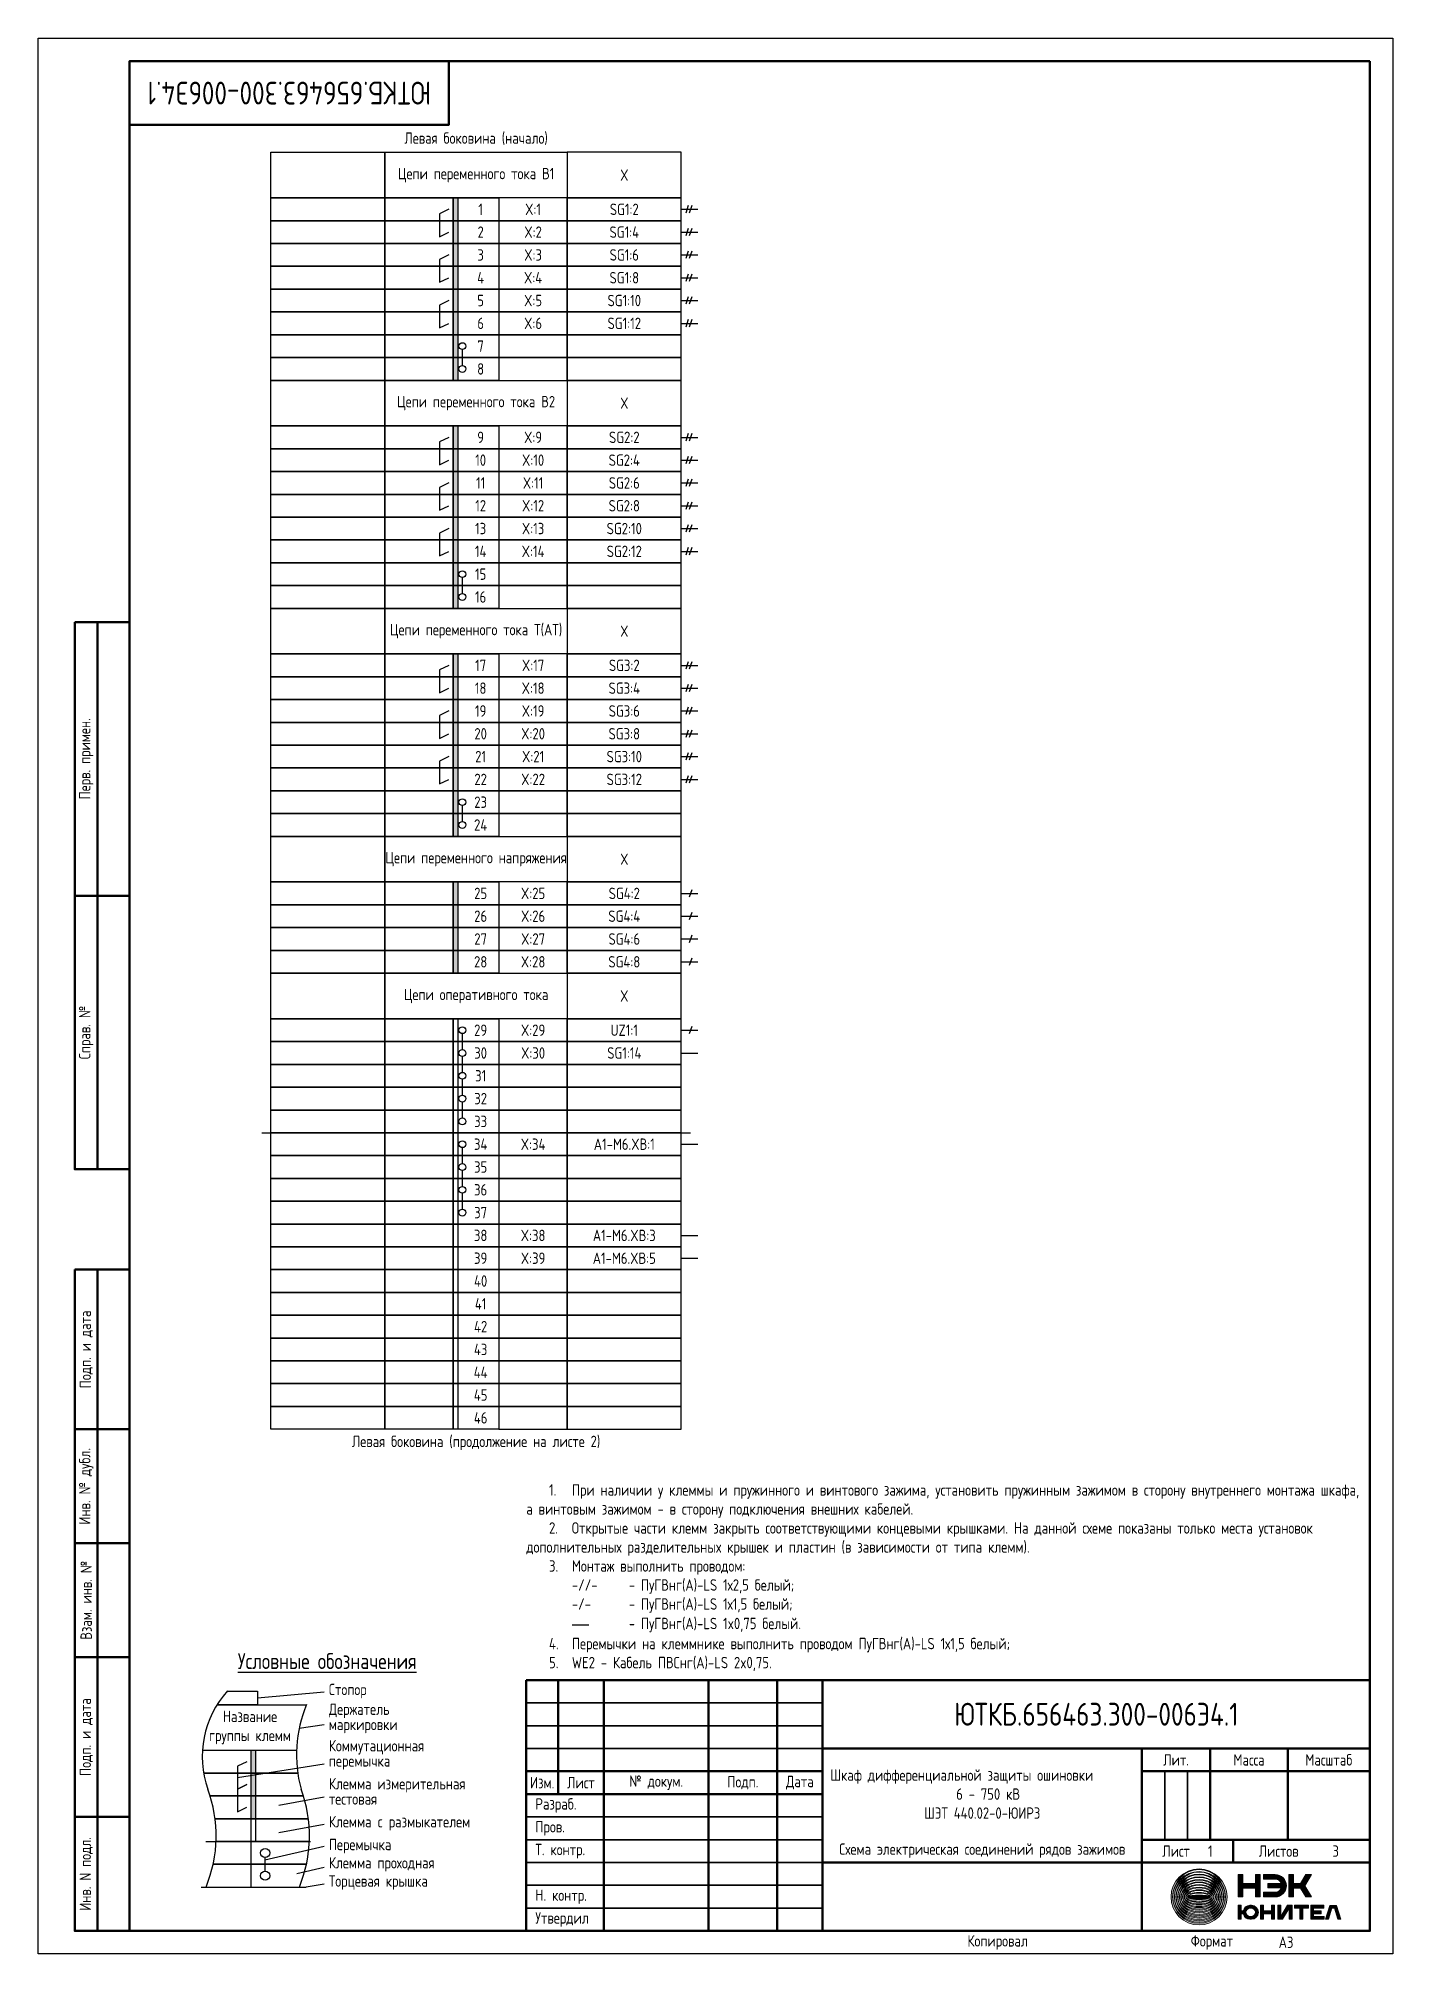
# Model space of a CAD drawing. Header units: millimetres. Extents: x -1102 to 3953, y -90 to 618.
# Drawn here: x 1260 to 1557, y 0 to 420 of the extents above; entities that cross this region are included whole.
import ezdxf

# ---------------------------------------------------------------- set-up
doc = ezdxf.new("R2010")
doc.units = ezdxf.units.MM
doc.styles.add('Gost_type_A', font='GOST_A.TTF')

msp = doc.modelspace()

# ---------------------------------------------------------------- texts
at = {"insert": (1315, 408), "char_height": 5, "width": 70, "attachment_point": 5, "rotation": 180, "style": 'Gost_type_A'}
msp.add_mtext('ЮТКБ.656463.300-006Э4.1', dxfattribs=at)
at = {"style": 'Gost_type_A'}
for s, insert, char_height, width, attachment_point in [('Левая боковина (начало)', (1356, 398), 2.5, 90, 5), ('Цепи переменного тока В1', (1356, 390), 2.5, 40, 5), ('X', (1388.5, 390), 2.5, 25, 5), ('SG1:2', (1388.5, 382.5), 2.5, 25, 5), ('SG1:4', (1388.5, 377.5), 2.5, 25, 5), ('SG1:6', (1388.5, 372.5), 2.5, 25, 5), ('SG1:8', (1388.5, 367.5), 2.5, 25, 5), ('SG1:10', (1388.5, 362.5), 2.5, 25, 5), ('SG1:12', (1388.5, 357.5), 2.5, 25, 5), ('Цепи переменного тока В2', (1356, 340), 2.5, 40, 5), ('X', (1388.5, 340), 2.5, 25, 5), ('SG2:2', (1388.5, 332.5), 2.5, 25, 5), ('SG2:4', (1388.5, 327.5), 2.5, 25, 5), ('SG2:6', (1388.5, 322.5), 2.5, 25, 5), ('SG2:8', (1388.5, 317.5), 2.5, 25, 5), ('SG2:10', (1388.5, 312.5), 2.5, 25, 5), ('SG2:12', (1388.5, 307.5), 2.5, 25, 5), ('Цепи переменного тока Т(АТ)', (1356, 290), 2.5, 40, 5), ('X', (1388.5, 290), 2.5, 25, 5), ('SG3:2', (1388.5, 282.5), 2.5, 25, 5), ('SG3:4', (1388.5, 277.5), 2.5, 25, 5), ('SG3:6', (1388.5, 272.5), 2.5, 25, 5), ('SG3:8', (1388.5, 267.5), 2.5, 25, 5), ('SG3:10', (1388.5, 262.5), 2.5, 25, 5), ('SG3:12', (1388.5, 257.5), 2.5, 25, 5), ('Цепи переменного напряжения', (1356, 240), 2.5, 40, 5), ('X', (1388.5, 240), 2.5, 25, 5), ('SG4:2', (1388.5, 232.5), 2.5, 25, 5), ('SG4:4', (1388.5, 227.5), 2.5, 25, 5), ('SG4:6', (1388.5, 222.5), 2.5, 25, 5), ('SG4:8', (1388.5, 217.5), 2.5, 25, 5), ('Цепи оперативного тока', (1356, 210), 2.5, 40, 5), ('X', (1388.5, 210), 2.5, 25, 5), ('UZ1:1', (1388.5, 202.5), 2.5, 25, 5), ('SG1:14', (1388.5, 197.5), 2.5, 25, 5), ('A1-M6.XВ:1', (1388.5, 177.5), 2.5, 25, 5), ('A1-M6.XВ:3', (1388.5, 157.5), 2.5, 25, 5), ('A1-M6.XВ:5', (1388.5, 152.5), 2.5, 25, 5), ('Левая боковина (продолжение на листе 2)', (1356, 112), 2.5, 90, 5), ('\\pxi2,ql,t4;1.^IПри наличии у клеммы и пружинного и винтового зажима, установить пружинным зажимом в сторону внутреннего монтажа шкафа, а винтовым зажимом - в сторону подключения внешних кабелей.\\P2.^IОткрытые части клемм закрыть соответствующими концевыми крышками. На данной схеме показаны только места установок дополнительных разделительных крышек и пластин (в зависимости от типа клемм).\\P{\\A1;3.^IМонтаж выполнить проводом:\\P\\pi0,l4,q*,t4,9;-//-^I- ПуГВнг(А)-LS 1х2,5 белый;\\P\\pi2.42857,l1.57143,ql,t1.57143,9;-/-  ^I- ПуГВнг(А)-LS 1х1,5 белый; \\P\\pi-5,l9,q*,t9;\\fArial|b0|i0|c0|p34;\\H1.08333x;―^I\\fGOST type A|b0|i0|c204|p34;\\H0.92308x;- ПуГВнг(А)-LS 1x0,75 белый.\\A0;\\fMS Shell Dlg 2|b0|i0|c204|p0;\\H0.70834x;\\P\\pi2,l0,ql,t4;\\A1;\\fGOST type A|b0|i0|c204|p34;\\H1.41176x;4.^IПеремычки на клеммнике выполнить проводом ПуГВнг(А)-LS 1х1,5 белый;\\P5.^IWE2 - Кабель ПВСнг(А)-LS 2x0,75.}', (1367, 62), 2.5, 183, 7), ('{\\LУсловные обозначения}', (1323.35, 64.16), 3.5, 75, 5), ('ЮТКБ.656463.300-006Э4.1', (1492, 52.5), 5, 120, 5), ('Название группы клемм', (1306.42, 49.6), 2.5, 20.4592, 5), ('Шкаф дифференциальной защиты ошиновки           6 - 750 кВ \\PШЭТ 440.02-0-ЮИРЗ ', (1467, 35), 2.5, 68, 5), ('Схема электрическая соединений рядов зажимов', (1467, 21), 2.5, 70, 8), ('1', (1517, 22.49), 2.5, 10, 5), ('3', (1544.5, 22.49), 2.5, 15, 5), ('A3', (1532, 2.5), 2.5, 20, 4)]:
    msp.add_mtext(s, dxfattribs=dict(at, insert=insert, char_height=char_height, width=width, attachment_point=attachment_point))
at = {"ltscale": 10, "char_height": 2.5, "attachment_point": 5, "style": 'Gost_type_A'}
for s, insert, width in [('1', (1357, 382.5), 8), ('X:1', (1368.5, 382.5), 15), ('2', (1357, 377.5), 8), ('X:2', (1368.5, 377.5), 15), ('3', (1357, 372.5), 8), ('X:3', (1368.5, 372.5), 15), ('4', (1357, 367.5), 8), ('X:4', (1368.5, 367.5), 15), ('5', (1357, 362.5), 8), ('X:5', (1368.5, 362.5), 15), ('6', (1357, 357.5), 8), ('X:6', (1368.5, 357.5), 15), ('7', (1357, 352.5), 8), ('8', (1357, 347.5), 8), ('9', (1357, 332.5), 8), ('X:9', (1368.5, 332.5), 15), ('10', (1357, 327.5), 8), ('X:10', (1368.5, 327.5), 15), ('11', (1357, 322.5), 8), ('X:11', (1368.5, 322.5), 15), ('12', (1357, 317.5), 8), ('X:12', (1368.5, 317.5), 15), ('13', (1357, 312.5), 8), ('X:13', (1368.5, 312.5), 15), ('14', (1357, 307.5), 8), ('X:14', (1368.5, 307.5), 15), ('15', (1357, 302.5), 8), ('16', (1357, 297.5), 8), ('17', (1357, 282.5), 8), ('X:17', (1368.5, 282.5), 15), ('18', (1357, 277.5), 8), ('X:18', (1368.5, 277.5), 15), ('19', (1357, 272.5), 8), ('X:19', (1368.5, 272.5), 15), ('20', (1357, 267.5), 8), ('X:20', (1368.5, 267.5), 15), ('21', (1357, 262.5), 8), ('X:21', (1368.5, 262.5), 15), ('22', (1357, 257.5), 8), ('X:22', (1368.5, 257.5), 15), ('23', (1357, 252.5), 8), ('24', (1357, 247.5), 8), ('25', (1357, 232.5), 8), ('X:25', (1368.5, 232.5), 15), ('26', (1357, 227.5), 8), ('X:26', (1368.5, 227.5), 15), ('27', (1357, 222.5), 8), ('X:27', (1368.5, 222.5), 15), ('28', (1357, 217.5), 8), ('X:28', (1368.5, 217.5), 15), ('29', (1357, 202.5), 8), ('X:29', (1368.5, 202.5), 15), ('30', (1357, 197.5), 8), ('X:30', (1368.5, 197.5), 15), ('31', (1357, 192.5), 8), ('32', (1357, 187.5), 8), ('33', (1357, 182.5), 8), ('34', (1357, 177.5), 8), ('X:34', (1368.5, 177.5), 15), ('35', (1357, 172.5), 8), ('36', (1357, 167.5), 8), ('37', (1357, 162.5), 8), ('38', (1357, 157.5), 8), ('X:38', (1368.5, 157.5), 15), ('39', (1357, 152.5), 8), ('X:39', (1368.5, 152.5), 15), ('40', (1357, 147.5), 8), ('41', (1357, 142.5), 8), ('42', (1357, 137.5), 8), ('43', (1357, 132.5), 8), ('44', (1357, 127.5), 8), ('45', (1357, 122.5), 8), ('46', (1357, 117.5), 8)]:
    msp.add_mtext(s, dxfattribs=dict(at, insert=insert, width=width))
at = {"char_height": 2.5, "attachment_point": 4, "line_spacing_factor": 0.8, "style": 'Gost_type_A'}
for s, insert, width in [('Стопор', (1323.71, 57.6), 44), ('Держатель\\Pмаркировки', (1323.71, 51.6), 38.7538), ('Коммутационная\\Pперемычка', (1323.71, 43.6), 44), ('Клемма измерительная\\Pтестовая', (1323.71, 35.6), 55.1103), ('Клемма c размыкателем', (1323.71, 28.6), 55.1103), ('Перемычка', (1323.71, 23.6), 49.9213), ('Клемма проходная', (1323.71, 19.6), 44), ('Торцевая крышка', (1323.71, 15.6), 44)]:
    msp.add_mtext(s, dxfattribs=dict(at, insert=insert, width=width))

# ---------------------------------------------------------------- blocks, each defined once
blk = doc.blocks.new('Штамп левый верхний')
at = {"lineweight": 50}
for points in [[(-12, 0), (-7, 0), (-7, -60), (-12, -60)], [(-7, 0), (0, 0), (0, -60), (-7, -60)], [(-12, -60), (-7, -60), (-7, -120), (-12, -120)], [(-7, -60), (0, -60), (0, -120), (-7, -120)]]:
    blk.add_lwpolyline(points, close=True, dxfattribs=at)
at = {"char_height": 2.5, "width": 60, "attachment_point": 5, "rotation": 90, "style": 'Gost_type_A'}
for s, insert in [('Перв. примен.', (-9.5, -30)), ('Справ. №', (-9.5, -90))]:
    blk.add_mtext(s, dxfattribs=dict(at, insert=insert))
blk = doc.blocks.new('Штамп левый нижний')
at = {"lineweight": 50}
for points in [[(-12, 145), (-7, 145), (-7, 110), (-12, 110)], [(-7, 145), (0, 145), (0, 110), (-7, 110)], [(-12, 110), (-7, 110), (-7, 85), (-12, 85)], [(-7, 110), (0, 110), (0, 85), (-7, 85)], [(-12, 85), (-7, 85), (-7, 60), (-12, 60)], [(-7, 85), (0, 85), (0, 60), (-7, 60)], [(-12, 60), (-7, 60), (-7, 25), (-12, 25)], [(-7, 60), (0, 60), (0, 25), (-7, 25)], [(-12, 25), (-7, 25), (-7, 0), (-12, 0)], [(-7, 25), (0, 25), (0, 0), (-7, 0)]]:
    blk.add_lwpolyline(points, close=True, dxfattribs=at)
at = {"char_height": 2.5, "attachment_point": 5, "rotation": 90, "style": 'Gost_type_A'}
for s, insert, width in [('Подп. и дата', (-9.5, 127.5), 35), ('Инв. № дубл.', (-9.5, 97.5), 25), ('Взам. инв. №', (-9.5, 72.5), 25), ('Подп. и дата', (-9.5, 42.5), 35), ('Инв. N подл.', (-9.5, 12.5), 25)]:
    blk.add_mtext(s, dxfattribs=dict(at, insert=insert, width=width))
blk = doc.blocks.new('Штамп угловой верхний')
at = {"lineweight": 50}
blk.add_lwpolyline([(0, 0), (70, 0), (70, -14), (0, -14)], close=True, dxfattribs=at)
blk = doc.blocks.new('*U15')
at = {"lineweight": 0, "true_color": 0x00cb62}
h = blk.add_hatch(color=112, dxfattribs=at)
h.dxf.hatch_style = 1
edge = h.paths.add_edge_path()
edge.add_spline(control_points=[(-12.47, 6.09), (-15.86, 6.09), (-18.61, 3.34), (-18.61, -0.05)], knot_values=[1, 1, 1, 1, 2, 2, 2, 2], degree=3, periodic=0)
edge.add_spline(control_points=[(-18.61, -0.05), (-18.61, -3.43), (-15.86, -6.19), (-12.47, -6.19)], knot_values=[0, 0, 0, 0, 1, 1, 1, 1], degree=3, periodic=0)
edge.add_spline(control_points=[(-12.47, -6.19), (-9.09, -6.19), (-6.33, -3.43), (-6.33, -0.05)], knot_values=[3, 3, 3, 3, 4, 4, 4, 4], degree=3, periodic=0)
edge.add_spline(control_points=[(-6.33, -0.05), (-6.33, 3.34), (-9.09, 6.09), (-12.47, 6.09)], knot_values=[2, 2, 2, 2, 3, 3, 3, 3], degree=3, periodic=0)
edge = h.paths.add_edge_path(flags=16)
edge.add_spline(control_points=[(-18.23, -0.05), (-18.23, 3.21), (-15.73, 5.95), (-12.47, 5.95)], knot_values=[0, 0, 0, 0, 1, 1, 1, 1], degree=3, periodic=0)
edge.add_spline(control_points=[(-12.47, 5.95), (-9.21, 5.95), (-6.71, 3.21), (-6.71, -0.05)], knot_values=[3, 3, 3, 3, 4, 4, 4, 4], degree=3, periodic=0)
edge.add_spline(control_points=[(-6.71, -0.05), (-6.71, -3.3), (-9.21, -5.83), (-12.47, -5.83)], knot_values=[2, 2, 2, 2, 3, 3, 3, 3], degree=3, periodic=0)
edge.add_spline(control_points=[(-12.47, -5.83), (-15.73, -5.83), (-18.23, -3.3), (-18.23, -0.05)], knot_values=[1, 1, 1, 1, 2, 2, 2, 2], degree=3, periodic=0)
h = blk.add_hatch(color=112, dxfattribs=at)
h.dxf.hatch_style = 1
edge = h.paths.add_edge_path()
edge.add_spline(control_points=[(-12.47, 5.52), (-15.66, 5.52), (-18.25, 3.02), (-18.25, -0.05)], knot_values=[1, 1, 1, 1, 2, 2, 2, 2], degree=3, periodic=0)
edge.add_spline(control_points=[(-18.25, -0.05), (-18.25, -3.11), (-15.66, -5.61), (-12.47, -5.61)], knot_values=[0, 0, 0, 0, 1, 1, 1, 1], degree=3, periodic=0)
edge.add_spline(control_points=[(-12.47, -5.61), (-9.28, -5.61), (-6.69, -3.11), (-6.69, -0.05)], knot_values=[3, 3, 3, 3, 4, 4, 4, 4], degree=3, periodic=0)
edge.add_spline(control_points=[(-6.69, -0.05), (-6.69, 3.02), (-9.28, 5.52), (-12.47, 5.52)], knot_values=[2, 2, 2, 2, 3, 3, 3, 3], degree=3, periodic=0)
edge = h.paths.add_edge_path(flags=16)
edge.add_spline(control_points=[(-17.86, -0.05), (-17.86, 2.9), (-15.53, 5.38), (-12.47, 5.38)], knot_values=[0, 0, 0, 0, 1, 1, 1, 1], degree=3, periodic=0)
edge.add_spline(control_points=[(-12.47, 5.38), (-9.41, 5.38), (-7.08, 2.9), (-7.08, -0.05)], knot_values=[3, 3, 3, 3, 4, 4, 4, 4], degree=3, periodic=0)
edge.add_spline(control_points=[(-7.08, -0.05), (-7.08, -2.99), (-9.41, -5.26), (-12.47, -5.26), (-15.53, -5.26), (-17.86, -2.99), (-17.86, -0.05)], knot_values=[1, 1, 1, 1, 2, 2, 2, 3, 3, 3, 3], degree=3, periodic=0)
h = blk.add_hatch(color=112, dxfattribs=at)
h.dxf.hatch_style = 1
edge = h.paths.add_edge_path()
edge.add_spline(control_points=[(-17.88, -0.05), (-17.88, -2.8), (-15.46, -5.04), (-12.47, -5.04)], knot_values=[0, 0, 0, 0, 1, 1, 1, 1], degree=3, periodic=0)
edge.add_spline(control_points=[(-12.47, -5.04), (-9.49, -5.04), (-7.06, -2.8), (-7.06, -0.05)], knot_values=[3, 3, 3, 3, 4, 4, 4, 4], degree=3, periodic=0)
edge.add_spline(control_points=[(-7.06, -0.05), (-7.06, 2.71), (-9.49, 4.95), (-12.47, 4.95)], knot_values=[2, 2, 2, 2, 3, 3, 3, 3], degree=3, periodic=0)
edge.add_spline(control_points=[(-12.47, 4.95), (-15.46, 4.95), (-17.88, 2.71), (-17.88, -0.05)], knot_values=[1, 1, 1, 1, 2, 2, 2, 2], degree=3, periodic=0)
edge = h.paths.add_edge_path(flags=16)
edge.add_spline(control_points=[(-17.5, -0.05), (-17.5, 2.58), (-15.33, 4.8), (-12.47, 4.8)], knot_values=[0, 0, 0, 0, 1, 1, 1, 1], degree=3, periodic=0)
edge.add_spline(control_points=[(-12.47, 4.8), (-9.61, 4.8), (-7.44, 2.58), (-7.44, -0.05)], knot_values=[3, 3, 3, 3, 4, 4, 4, 4], degree=3, periodic=0)
edge.add_spline(control_points=[(-7.44, -0.05), (-7.44, -2.67), (-9.61, -4.68), (-12.47, -4.68)], knot_values=[2, 2, 2, 2, 3, 3, 3, 3], degree=3, periodic=0)
edge.add_spline(control_points=[(-12.47, -4.68), (-15.33, -4.68), (-17.5, -2.67), (-17.5, -0.05)], knot_values=[1, 1, 1, 1, 2, 2, 2, 2], degree=3, periodic=0)
h = blk.add_hatch(color=112, dxfattribs=at)
h.dxf.hatch_style = 1
edge = h.paths.add_edge_path()
edge.add_spline(control_points=[(-7.44, -0.05), (-7.44, 0.28), (-7.47, 0.6), (-7.54, 0.91)], knot_values=[3, 3, 3, 3, 3.12466, 3.12466, 3.12466, 3.12466], degree=3, periodic=0)
edge.add_spline(control_points=[(-7.54, 0.91), (-8.04, 2.89), (-10.06, 4.37), (-12.47, 4.37)], knot_values=[2, 2, 2, 2, 2.864772, 2.864772, 2.864772, 2.864772], degree=3, periodic=0)
edge.add_spline(control_points=[(-12.47, 4.37), (-14.88, 4.37), (-16.9, 2.89), (-17.4, 0.91)], knot_values=[1.135231, 1.135231, 1.135231, 1.135231, 2, 2, 2, 2], degree=3, periodic=0)
edge.add_spline(control_points=[(-17.4, 0.91), (-17.47, 0.6), (-17.5, 0.28), (-17.5, -0.05)], knot_values=[0.875337, 0.875337, 0.875337, 0.875337, 1, 1, 1, 1], degree=3, periodic=0)
edge.add_spline(control_points=[(-17.5, -0.05), (-17.5, -0.39), (-17.46, -0.73), (-17.39, -1.05)], knot_values=[1, 1, 1, 1, 1.132178, 1.132178, 1.132178, 1.132178], degree=3, periodic=0)
edge.add_spline(control_points=[(-17.39, -1.05), (-16.87, -3), (-14.86, -4.46), (-12.47, -4.46)], knot_values=[0, 0, 0, 0, 0.858028, 0.858028, 0.858028, 0.858028], degree=3, periodic=0)
edge.add_spline(control_points=[(-12.47, -4.46), (-10.08, -4.46), (-8.07, -3), (-7.55, -1.05)], knot_values=[3.141968, 3.141968, 3.141968, 3.141968, 4, 4, 4, 4], degree=3, periodic=0)
edge.add_spline(control_points=[(-7.55, -1.05), (-7.48, -0.73), (-7.44, -0.39), (-7.44, -0.05)], knot_values=[2.867825, 2.867825, 2.867825, 2.867825, 3, 3, 3, 3], degree=3, periodic=0)
edge = h.paths.add_edge_path(flags=16)
edge.add_spline(control_points=[(-17.16, -0.05), (-17.16, 0.24), (-17.12, 0.51), (-17.05, 0.77)], knot_values=[1, 1, 1, 1, 1.132889, 1.132889, 1.132889, 1.132889], degree=3, periodic=0)
edge.add_spline(control_points=[(-17.05, 0.77), (-16.64, 2.71), (-14.81, 4.23), (-12.47, 4.23)], knot_values=[0, 0, 0, 0, 0.878882, 0.878882, 0.878882, 0.878882], degree=3, periodic=0)
edge.add_spline(control_points=[(-12.47, 4.23), (-10.13, 4.23), (-8.3, 2.71), (-7.89, 0.77)], knot_values=[3.121118, 3.121118, 3.121118, 3.121118, 4, 4, 4, 4], degree=3, periodic=0)
edge.add_spline(control_points=[(-7.89, 0.77), (-7.82, 0.51), (-7.78, 0.24), (-7.78, -0.05)], knot_values=[2.867111, 2.867111, 2.867111, 2.867111, 3, 3, 3, 3], degree=3, periodic=0)
edge.add_spline(control_points=[(-7.78, -0.05), (-7.78, -0.34), (-7.82, -0.63), (-7.9, -0.9)], knot_values=[3, 3, 3, 3, 3.139265, 3.139265, 3.139265, 3.139265], degree=3, periodic=0)
edge.add_spline(control_points=[(-7.9, -0.9), (-8.33, -2.78), (-10.15, -4.11), (-12.47, -4.11), (-14.79, -4.11), (-16.61, -2.78), (-17.04, -0.9)], knot_values=[1.128324, 1.128324, 1.128324, 1.128324, 2, 2, 2, 2.871676, 2.871676, 2.871676, 2.871676], degree=3, periodic=0)
edge.add_spline(control_points=[(-17.04, -0.9), (-17.12, -0.63), (-17.16, -0.34), (-17.16, -0.05)], knot_values=[0.860735, 0.860735, 0.860735, 0.860735, 1, 1, 1, 1], degree=3, periodic=0)
edge = h.paths.add_edge_path(flags=0)
edge.add_spline(control_points=[(-16.8, -0.05), (-16.8, 0.19), (-16.76, 0.42), (-16.7, 0.64)], knot_values=[1, 1, 1, 1, 1.129952, 1.129952, 1.129952, 1.129952], degree=3, periodic=0)
edge.add_spline(control_points=[(-16.7, 0.64), (-16.34, 2.32), (-14.64, 3.65), (-12.47, 3.65)], knot_values=[0, 0, 0, 0, 0.883348, 0.883348, 0.883348, 0.883348], degree=3, periodic=0)
edge.add_spline(control_points=[(-12.47, 3.65), (-10.3, 3.65), (-8.6, 2.32), (-8.24, 0.64)], knot_values=[3.11667, 3.11667, 3.11667, 3.11667, 4, 4, 4, 4], degree=3, periodic=0)
edge.add_spline(control_points=[(-8.24, 0.64), (-8.18, 0.42), (-8.14, 0.19), (-8.14, -0.05)], knot_values=[2.870028, 2.870028, 2.870028, 2.870028, 3, 3, 3, 3], degree=3, periodic=0)
edge.add_spline(control_points=[(-8.14, -0.05), (-8.14, -0.29), (-8.18, -0.53), (-8.25, -0.76)], knot_values=[3, 3, 3, 3, 3.135947, 3.135947, 3.135947, 3.135947], degree=3, periodic=0)
edge.add_spline(control_points=[(-8.25, -0.76), (-8.63, -2.39), (-10.32, -3.54), (-12.47, -3.54)], knot_values=[2, 2, 2, 2, 2.876458, 2.876458, 2.876458, 2.876458], degree=3, periodic=0)
edge.add_spline(control_points=[(-12.47, -3.54), (-14.63, -3.54), (-16.31, -2.39), (-16.69, -0.76)], knot_values=[1.12352, 1.12352, 1.12352, 1.12352, 2, 2, 2, 2], degree=3, periodic=0)
edge.add_spline(control_points=[(-16.69, -0.76), (-16.76, -0.53), (-16.8, -0.29), (-16.8, -0.05)], knot_values=[0.864077, 0.864077, 0.864077, 0.864077, 1, 1, 1, 1], degree=3, periodic=0)
edge = h.paths.add_edge_path(flags=0)
edge.add_spline(control_points=[(-16.43, -0.05), (-16.43, 0.14), (-16.41, 0.33), (-16.35, 0.5)], knot_values=[1, 1, 1, 1, 1.126377, 1.126377, 1.126377, 1.126377], degree=3, periodic=0)
edge.add_spline(control_points=[(-16.35, 0.5), (-16.03, 1.93), (-14.48, 3.08), (-12.47, 3.08)], knot_values=[0, 0, 0, 0, 0.888928, 0.888928, 0.888928, 0.888928], degree=3, periodic=0)
edge.add_spline(control_points=[(-12.47, 3.08), (-10.46, 3.08), (-8.91, 1.93), (-8.59, 0.5)], knot_values=[3.111075, 3.111075, 3.111075, 3.111075, 4, 4, 4, 4], degree=3, periodic=0)
edge.add_spline(control_points=[(-8.59, 0.5), (-8.54, 0.33), (-8.51, 0.14), (-8.51, -0.05)], knot_values=[2.87362, 2.87362, 2.87362, 2.87362, 3, 3, 3, 3], degree=3, periodic=0)
edge.add_spline(control_points=[(-8.51, -0.05), (-8.51, -0.24), (-8.54, -0.43), (-8.6, -0.62)], knot_values=[3, 3, 3, 3, 3.131788, 3.131788, 3.131788, 3.131788], degree=3, periodic=0)
edge.add_spline(control_points=[(-8.6, -0.62), (-8.93, -2), (-10.48, -2.96), (-12.47, -2.96)], knot_values=[2, 2, 2, 2, 2.882553, 2.882553, 2.882553, 2.882553], degree=3, periodic=0)
edge.add_spline(control_points=[(-12.47, -2.96), (-14.46, -2.96), (-16.01, -2), (-16.34, -0.62)], knot_values=[1.117444, 1.117444, 1.117444, 1.117444, 2, 2, 2, 2], degree=3, periodic=0)
edge.add_spline(control_points=[(-16.34, -0.62), (-16.4, -0.43), (-16.43, -0.24), (-16.43, -0.05)], knot_values=[0.868215, 0.868215, 0.868215, 0.868215, 1, 1, 1, 1], degree=3, periodic=0)
edge = h.paths.add_edge_path(flags=0)
edge.add_spline(control_points=[(-16, -0.48), (-16.05, -0.34), (-16.07, -0.19), (-16.07, -0.05), (-16.07, 0.1), (-16.05, 0.24), (-16, 0.37)], knot_values=[0.873534, 0.873534, 0.873534, 0.873534, 1, 1, 1, 1.12176, 1.12176, 1.12176, 1.12176], degree=3, periodic=0)
edge.add_spline(control_points=[(-16, 0.37), (-15.73, 1.55), (-14.32, 2.51), (-12.47, 2.51), (-10.63, 2.51), (-9.21, 1.55), (-8.94, 0.37)], knot_values=[3.103684, 3.103684, 3.103684, 3.103684, 3.999991, 3.999991, 3.999991, 4.896306, 4.896306, 4.896306, 4.896306], degree=3, periodic=0)
edge.add_spline(control_points=[(-8.94, 0.37), (-8.89, 0.24), (-8.87, 0.1), (-8.87, -0.05), (-8.87, -0.19), (-8.9, -0.34), (-8.94, -0.48)], knot_values=[2.878251, 2.878251, 2.878251, 2.878251, 3, 3, 3, 3.126453, 3.126453, 3.126453, 3.126453], degree=3, periodic=0)
edge.add_spline(control_points=[(-8.94, -0.48), (-9.23, -1.61), (-10.64, -2.39), (-12.47, -2.39), (-14.3, -2.39), (-15.71, -1.61), (-16, -0.48)], knot_values=[1.109435, 1.109435, 1.109435, 1.109435, 2.000012, 2.000012, 2.000012, 2.890577, 2.890577, 2.890577, 2.890577], degree=3, periodic=0)
edge = h.paths.add_edge_path(flags=0)
edge.add_spline(control_points=[(-15.71, -0.05), (-15.71, 0.06), (-15.69, 0.16), (-15.65, 0.26)], knot_values=[1, 1, 1, 1, 1.121318, 1.121318, 1.121318, 1.121318], degree=3, periodic=0)
edge.add_spline(control_points=[(-15.65, 0.26), (-15.41, 1.17), (-14.14, 1.93), (-12.47, 1.93)], knot_values=[0, 0, 0, 0, 0.9007, 0.9007, 0.9007, 0.9007], degree=3, periodic=0)
edge.add_spline(control_points=[(-12.47, 1.93), (-10.8, 1.93), (-9.53, 1.17), (-9.29, 0.26)], knot_values=[3.099305, 3.099305, 3.099305, 3.099305, 4, 4, 4, 4], degree=3, periodic=0)
edge.add_spline(control_points=[(-9.29, 0.26), (-9.25, 0.16), (-9.23, 0.06), (-9.23, -0.05)], knot_values=[2.878676, 2.878676, 2.878676, 2.878676, 3, 3, 3, 3], degree=3, periodic=0)
edge.add_spline(control_points=[(-9.23, -0.05), (-9.23, -0.16), (-9.25, -0.26), (-9.3, -0.36)], knot_values=[3, 3, 3, 3, 3.126159, 3.126159, 3.126159, 3.126159], degree=3, periodic=0)
edge.add_spline(control_points=[(-9.3, -0.36), (-9.55, -1.23), (-10.81, -1.81), (-12.47, -1.81), (-14.13, -1.81), (-15.4, -1.23), (-15.64, -0.36)], knot_values=[1.105344, 1.105344, 1.105344, 1.105344, 1.999995, 1.999995, 1.999995, 2.89465, 2.89465, 2.89465, 2.89465], degree=3, periodic=0)
edge.add_spline(control_points=[(-15.64, -0.36), (-15.69, -0.26), (-15.71, -0.16), (-15.71, -0.05)], knot_values=[0.873848, 0.873848, 0.873848, 0.873848, 1, 1, 1, 1], degree=3, periodic=0)
edge = h.paths.add_edge_path(flags=0)
edge.add_spline(control_points=[(-15.35, -0.05), (-15.35, 0.03), (-15.33, 0.09), (-15.29, 0.16)], knot_values=[1, 1, 1, 1, 1.112633, 1.112633, 1.112633, 1.112633], degree=3, periodic=0)
edge.add_spline(control_points=[(-15.29, 0.16), (-15.09, 0.79), (-13.95, 1.36), (-12.47, 1.36)], knot_values=[0, 0, 0, 0, 0.904875, 0.904875, 0.904875, 0.904875], degree=3, periodic=0)
edge.add_spline(control_points=[(-12.47, 1.36), (-11, 1.36), (-9.85, 0.79), (-9.65, 0.16)], knot_values=[3.095133, 3.095133, 3.095133, 3.095133, 4, 4, 4, 4], degree=3, periodic=0)
edge.add_spline(control_points=[(-9.65, 0.16), (-9.61, 0.09), (-9.59, 0.03), (-9.59, -0.05)], knot_values=[2.887357, 2.887357, 2.887357, 2.887357, 3, 3, 3, 3], degree=3, periodic=0)
edge.add_spline(control_points=[(-9.59, -0.05), (-9.59, -0.12), (-9.62, -0.19), (-9.65, -0.26)], knot_values=[3, 3, 3, 3, 3.117814, 3.117814, 3.117814, 3.117814], degree=3, periodic=0)
edge.add_spline(control_points=[(-9.65, -0.26), (-9.87, -0.85), (-11.01, -1.24), (-12.47, -1.24)], knot_values=[2, 2, 2, 2, 2.897768, 2.897768, 2.897768, 2.897768], degree=3, periodic=0)
edge.add_spline(control_points=[(-12.47, -1.24), (-13.93, -1.24), (-15.07, -0.85), (-15.29, -0.26)], knot_values=[1.102221, 1.102221, 1.102221, 1.102221, 2, 2, 2, 2], degree=3, periodic=0)
edge.add_spline(control_points=[(-15.29, -0.26), (-15.33, -0.19), (-15.35, -0.12), (-15.35, -0.05)], knot_values=[0.882198, 0.882198, 0.882198, 0.882198, 1, 1, 1, 1], degree=3, periodic=0)
edge = h.paths.add_edge_path(flags=0)
edge.add_spline(control_points=[(-14.98, -0.05), (-14.98, -0.01), (-14.97, 0.02), (-14.94, 0.05)], knot_values=[0.901648, 0.901648, 0.901648, 0.901648, 1, 1, 1, 1], degree=3, periodic=0)
edge.add_spline(control_points=[(-14.94, 0.05), (-14.79, 0.38), (-13.85, 0.78), (-12.47, 0.78)], knot_values=[0, 0, 0, 0, 0.912829, 0.912829, 0.912829, 0.912829], degree=3, periodic=0)
edge.add_spline(control_points=[(-12.47, 0.78), (-11.09, 0.78), (-10.15, 0.38), (-10, 0.05)], knot_values=[3.087219, 3.087219, 3.087219, 3.087219, 4, 4, 4, 4], degree=3, periodic=0)
edge.add_spline(control_points=[(-10, 0.05), (-9.97, 0.02), (-9.96, -0.01), (-9.96, -0.05)], knot_values=[3, 3, 3, 3, 3.098413, 3.098413, 3.098413, 3.098413], degree=3, periodic=0)
edge.add_spline(control_points=[(-9.96, -0.05), (-9.96, -0.08), (-9.97, -0.12), (-10.01, -0.15)], knot_values=[2.896056, 2.896056, 2.896056, 2.896056, 3, 3, 3, 3], degree=3, periodic=0)
edge.add_spline(control_points=[(-10.01, -0.15), (-10.17, -0.45), (-11.1, -0.67), (-12.47, -0.67)], knot_values=[2, 2, 2, 2, 2.903474, 2.903474, 2.903474, 2.903474], degree=3, periodic=0)
edge.add_spline(control_points=[(-12.47, -0.67), (-13.84, -0.67), (-14.77, -0.45), (-14.93, -0.15)], knot_values=[1.096469, 1.096469, 1.096469, 1.096469, 2, 2, 2, 2], degree=3, periodic=0)
edge.add_spline(control_points=[(-14.93, -0.15), (-14.97, -0.12), (-14.98, -0.08), (-14.98, -0.05)], knot_values=[1, 1, 1, 1, 1.103878, 1.103878, 1.103878, 1.103878], degree=3, periodic=0)
edge = h.paths.add_edge_path(flags=0)
edge.add_spline(control_points=[(-14.59, -0.05), (-14.59, 0.05), (-13.26, 0.06), (-12.47, 0.06)], knot_values=[1, 1, 1, 1, 2, 2, 2, 2], degree=3, periodic=0)
edge.add_spline(control_points=[(-12.47, 0.06), (-11.68, 0.06), (-10.35, 0.05), (-10.35, -0.05)], knot_values=[2, 2, 2, 2, 3, 3, 3, 3], degree=3, periodic=0)
edge.add_spline(control_points=[(-10.35, -0.05), (-10.35, -0.14), (-11.68, -0.15), (-12.47, -0.15)], knot_values=[3, 3, 3, 3, 4, 4, 4, 4], degree=3, periodic=0)
edge.add_spline(control_points=[(-12.47, -0.15), (-13.26, -0.15), (-14.59, -0.14), (-14.59, -0.05)], knot_values=[0, 0, 0, 0, 1, 1, 1, 1], degree=3, periodic=0)
at = {"lineweight": 0, "true_color": 0x141414}
h = blk.add_hatch(color=250, dxfattribs=at)
h.dxf.hatch_style = 1
h.paths.add_polyline_path([(0.97, 4.86), (-0.05, 4.86), (-0.05, 2.91), (-2.86, 2.91), (-2.86, 4.86), (-3.88, 4.86), (-3.88, -0.05), (-2.86, -0.05), (-2.86, 1.9), (-0.05, 1.9), (-0.05, -0.05), (0.97, -0.05)])
h = blk.add_hatch(color=250, dxfattribs=at)
h.dxf.hatch_style = 1
edge = h.paths.add_edge_path()
edge.add_spline(control_points=[(6.69, 2.41), (6.69, 3.76), (5.59, 4.86), (4.23, 4.86), (4.23, 4.86), (3.59, 4.86), (2.94, 4.86)], knot_values=[0, 0, 0, 0, 1, 1, 1, 1.5, 1.5, 1.5, 1.5], degree=3, periodic=0)
edge.add_spline(control_points=[(2.94, 4.86), (2.29, 4.86), (1.65, 4.86), (1.65, 4.86), (1.65, 4.86), (1.65, 4.61), (1.65, 4.36)], knot_values=[1.5, 1.5, 1.5, 1.5, 2, 2, 2, 2.5, 2.5, 2.5, 2.5], degree=3, periodic=0)
edge.add_spline(control_points=[(1.65, 4.36), (1.65, 4.11), (1.65, 3.85), (1.65, 3.85), (1.65, 3.85), (4.23, 3.85), (4.23, 3.85)], knot_values=[2.5, 2.5, 2.5, 2.5, 3, 3, 3, 4, 4, 4, 4], degree=3, periodic=0)
edge.add_spline(control_points=[(4.23, 3.85), (4.83, 3.85), (5.36, 3.49), (5.58, 2.94), (5.58, 2.94), (5.58, 2.93), (5.58, 2.92)], knot_values=[4, 4, 4, 4, 5, 5, 5, 5.5, 5.5, 5.5, 5.5], degree=3, periodic=0)
edge.add_spline(control_points=[(5.58, 2.92), (5.59, 2.91), (5.59, 2.9), (5.59, 2.9), (5.59, 2.9), (4.85, 2.9), (4.11, 2.9)], knot_values=[5.5, 5.5, 5.5, 5.5, 6, 6, 6, 6.5, 6.5, 6.5, 6.5], degree=3, periodic=0)
edge.add_spline(control_points=[(4.11, 2.9), (3.37, 2.9), (2.62, 2.9), (2.62, 2.9), (2.62, 2.9), (2.62, 2.66), (2.62, 2.41)], knot_values=[6.5, 6.5, 6.5, 6.5, 7, 7, 7, 7.5, 7.5, 7.5, 7.5], degree=3, periodic=0)
edge.add_spline(control_points=[(2.62, 2.41), (2.62, 2.16), (2.62, 1.92), (2.62, 1.92), (2.62, 1.92), (3.37, 1.92), (4.11, 1.92)], knot_values=[7.5, 7.5, 7.5, 7.5, 8, 8, 8, 8.5, 8.5, 8.5, 8.5], degree=3, periodic=0)
edge.add_spline(control_points=[(4.11, 1.92), (4.85, 1.92), (5.59, 1.92), (5.59, 1.92), (5.59, 1.92), (5.58, 1.88), (5.58, 1.88)], knot_values=[8.5, 8.5, 8.5, 8.5, 9, 9, 9, 10, 10, 10, 10], degree=3, periodic=0)
edge.add_spline(control_points=[(5.58, 1.88), (5.36, 1.32), (4.83, 0.97), (4.23, 0.97), (4.23, 0.97), (3.59, 0.97), (2.94, 0.97)], knot_values=[10, 10, 10, 10, 11, 11, 11, 11.5, 11.5, 11.5, 11.5], degree=3, periodic=0)
edge.add_spline(control_points=[(2.94, 0.97), (2.29, 0.97), (1.65, 0.97), (1.65, 0.97), (1.65, 0.97), (1.65, 0.71), (1.65, 0.46)], knot_values=[11.5, 11.5, 11.5, 11.5, 12, 12, 12, 12.5, 12.5, 12.5, 12.5], degree=3, periodic=0)
edge.add_spline(control_points=[(1.65, 0.46), (1.65, 0.21), (1.65, -0.05), (1.65, -0.05), (1.65, -0.05), (4.23, -0.05), (4.23, -0.05)], knot_values=[12.5, 12.5, 12.5, 12.5, 13, 13, 13, 14, 14, 14, 14], degree=3, periodic=0)
edge.add_spline(control_points=[(4.23, -0.05), (5.59, -0.05), (6.69, 1.06), (6.69, 2.41)], knot_values=[14, 14, 14, 14, 15, 15, 15, 15], degree=3, periodic=0)
h = blk.add_hatch(color=250, dxfattribs=at)
h.dxf.hatch_style = 1
h.paths.add_polyline_path([(10.7, 2.41), (12.21, 4.86), (10.96, 4.86), (9.77, 2.91), (8.25, 2.91), (8.25, 4.86), (7.24, 4.86), (7.24, -0.05), (8.25, -0.05), (8.25, 1.9), (9.77, 1.9), (10.96, -0.05), (12.21, -0.05)])
at = {"lineweight": 0, "true_color": 0x00cb62}
h = blk.add_hatch(color=112, dxfattribs=at)
h.dxf.hatch_style = 1
edge = h.paths.add_edge_path()
edge.add_spline(control_points=[(-16.7, 0.64), (-16.34, 2.32), (-14.64, 3.65), (-12.47, 3.65)], knot_values=[0, 0, 0, 0, 0.883348, 0.883348, 0.883348, 0.883348], degree=3, periodic=0)
edge.add_spline(control_points=[(-12.47, 3.65), (-10.3, 3.65), (-8.6, 2.32), (-8.24, 0.64)], knot_values=[3.11667, 3.11667, 3.11667, 3.11667, 4, 4, 4, 4], degree=3, periodic=0)
edge.add_spline(control_points=[(-8.24, 0.64), (-8.18, 0.42), (-8.14, 0.19), (-8.14, -0.05)], knot_values=[2.870028, 2.870028, 2.870028, 2.870028, 3, 3, 3, 3], degree=3, periodic=0)
edge.add_spline(control_points=[(-8.14, -0.05), (-8.14, -0.29), (-8.18, -0.53), (-8.25, -0.76)], knot_values=[3, 3, 3, 3, 3.135947, 3.135947, 3.135947, 3.135947], degree=3, periodic=0)
edge.add_spline(control_points=[(-8.25, -0.76), (-8.63, -2.39), (-10.32, -3.54), (-12.47, -3.54)], knot_values=[2, 2, 2, 2, 2.876458, 2.876458, 2.876458, 2.876458], degree=3, periodic=0)
edge.add_spline(control_points=[(-12.47, -3.54), (-13.87, -3.54), (-15.07, -3.05), (-15.84, -2.27)], knot_values=[1.431996, 1.431996, 1.431996, 1.431996, 2, 2, 2, 2], degree=3, periodic=0)
edge.add_line((-15.84, -2.27), (-16.12, -2.46))
edge.add_spline(control_points=[(-16.12, -2.46), (-15.26, -3.33), (-13.94, -3.89), (-12.47, -3.89)], knot_values=[0, 0, 0, 0, 0.570003, 0.570003, 0.570003, 0.570003], degree=3, periodic=0)
edge.add_spline(control_points=[(-12.47, -3.89), (-10.25, -3.89), (-8.38, -2.61), (-7.9, -0.9)], knot_values=[3.139265, 3.139265, 3.139265, 3.139265, 4, 4, 4, 4], degree=3, periodic=0)
edge.add_spline(control_points=[(-7.9, -0.9), (-7.84, -0.63), (-7.8, -0.34), (-7.8, -0.05), (-7.8, 0.23), (-7.83, 0.51), (-7.89, 0.77)], knot_values=[2.871676, 2.871676, 2.871676, 2.871676, 3, 3, 3, 3.121118, 3.121118, 3.121118, 3.121118], degree=3, periodic=0)
edge.add_spline(control_points=[(-7.89, 0.77), (-8.35, 2.5), (-10.23, 3.8), (-12.47, 3.8)], knot_values=[2, 2, 2, 2, 2.867111, 2.867111, 2.867111, 2.867111], degree=3, periodic=0)
edge.add_spline(control_points=[(-12.47, 3.8), (-14.71, 3.8), (-16.59, 2.5), (-17.05, 0.77)], knot_values=[1.132889, 1.132889, 1.132889, 1.132889, 2, 2, 2, 2], degree=3, periodic=0)
edge.add_spline(control_points=[(-17.05, 0.77), (-17.11, 0.51), (-17.14, 0.23), (-17.14, -0.05), (-17.14, -0.34), (-17.1, -0.63), (-17.04, -0.9)], knot_values=[0.878882, 0.878882, 0.878882, 0.878882, 1, 1, 1, 1.128324, 1.128324, 1.128324, 1.128324], degree=3, periodic=0)
edge.add_spline(control_points=[(-17.04, -0.9), (-16.88, -1.48), (-16.56, -2.01), (-16.12, -2.46)], knot_values=[0.570003, 0.570003, 0.570003, 0.570003, 0.860735, 0.860735, 0.860735, 0.860735], degree=3, periodic=0)
edge.add_line((-16.12, -2.46), (-15.84, -2.27))
edge.add_spline(control_points=[(-15.84, -2.27), (-16.26, -1.85), (-16.56, -1.33), (-16.69, -0.76)], knot_values=[1.12352, 1.12352, 1.12352, 1.12352, 1.431996, 1.431996, 1.431996, 1.431996], degree=3, periodic=0)
edge.add_spline(control_points=[(-16.69, -0.76), (-16.76, -0.53), (-16.8, -0.29), (-16.8, -0.05)], knot_values=[0.864077, 0.864077, 0.864077, 0.864077, 1, 1, 1, 1], degree=3, periodic=0)
edge.add_spline(control_points=[(-16.8, -0.05), (-16.8, 0.19), (-16.76, 0.42), (-16.7, 0.64)], knot_values=[1, 1, 1, 1, 1.129952, 1.129952, 1.129952, 1.129952], degree=3, periodic=0)
h = blk.add_hatch(color=112, dxfattribs=at)
h.dxf.hatch_style = 1
edge = h.paths.add_edge_path()
edge.add_spline(control_points=[(-16.78, -0.05), (-16.78, -0.29), (-16.75, -0.53), (-16.69, -0.76)], knot_values=[1, 1, 1, 1, 1.12352, 1.12352, 1.12352, 1.12352], degree=3, periodic=0)
edge.add_spline(control_points=[(-16.69, -0.76), (-16.26, -2.22), (-14.53, -3.32), (-12.47, -3.32)], knot_values=[0, 0, 0, 0, 0.864077, 0.864077, 0.864077, 0.864077], degree=3, periodic=0)
edge.add_spline(control_points=[(-12.47, -3.32), (-10.41, -3.32), (-8.68, -2.22), (-8.25, -0.76)], knot_values=[3.135947, 3.135947, 3.135947, 3.135947, 4, 4, 4, 4], degree=3, periodic=0)
edge.add_spline(control_points=[(-8.25, -0.76), (-8.19, -0.53), (-8.17, -0.29), (-8.17, -0.05)], knot_values=[2.876458, 2.876458, 2.876458, 2.876458, 3, 3, 3, 3], degree=3, periodic=0)
edge.add_spline(control_points=[(-8.17, -0.05), (-8.17, 0.19), (-8.19, 0.42), (-8.24, 0.64)], knot_values=[3, 3, 3, 3, 3.11667, 3.11667, 3.11667, 3.11667], degree=3, periodic=0)
edge.add_spline(control_points=[(-8.24, 0.64), (-8.66, 2.11), (-10.39, 3.22), (-12.47, 3.22), (-14.55, 3.22), (-16.28, 2.11), (-16.7, 0.64)], knot_values=[1.129952, 1.129952, 1.129952, 1.129952, 1.99998, 1.99998, 1.99998, 2.870028, 2.870028, 2.870028, 2.870028], degree=3, periodic=0)
edge.add_spline(control_points=[(-16.7, 0.64), (-16.75, 0.42), (-16.78, 0.19), (-16.78, -0.05)], knot_values=[0.883348, 0.883348, 0.883348, 0.883348, 1, 1, 1, 1], degree=3, periodic=0)
edge = h.paths.add_edge_path(flags=16)
edge.add_spline(control_points=[(-16.43, -0.05), (-16.43, 0.14), (-16.41, 0.33), (-16.35, 0.5)], knot_values=[1, 1, 1, 1, 1.126377, 1.126377, 1.126377, 1.126377], degree=3, periodic=0)
edge.add_spline(control_points=[(-16.35, 0.5), (-16.03, 1.93), (-14.48, 3.08), (-12.47, 3.08)], knot_values=[0, 0, 0, 0, 0.888928, 0.888928, 0.888928, 0.888928], degree=3, periodic=0)
edge.add_spline(control_points=[(-12.47, 3.08), (-10.46, 3.08), (-8.91, 1.93), (-8.59, 0.5)], knot_values=[3.111075, 3.111075, 3.111075, 3.111075, 4, 4, 4, 4], degree=3, periodic=0)
edge.add_spline(control_points=[(-8.59, 0.5), (-8.54, 0.33), (-8.51, 0.14), (-8.51, -0.05)], knot_values=[2.87362, 2.87362, 2.87362, 2.87362, 3, 3, 3, 3], degree=3, periodic=0)
edge.add_spline(control_points=[(-8.51, -0.05), (-8.51, -0.24), (-8.54, -0.43), (-8.6, -0.62)], knot_values=[3, 3, 3, 3, 3.131788, 3.131788, 3.131788, 3.131788], degree=3, periodic=0)
edge.add_spline(control_points=[(-8.6, -0.62), (-8.93, -2), (-10.48, -2.96), (-12.47, -2.96)], knot_values=[2, 2, 2, 2, 2.882553, 2.882553, 2.882553, 2.882553], degree=3, periodic=0)
edge.add_spline(control_points=[(-12.47, -2.96), (-14.46, -2.96), (-16.01, -2), (-16.34, -0.62)], knot_values=[1.117444, 1.117444, 1.117444, 1.117444, 2, 2, 2, 2], degree=3, periodic=0)
edge.add_spline(control_points=[(-16.34, -0.62), (-16.4, -0.43), (-16.43, -0.24), (-16.43, -0.05)], knot_values=[0.868215, 0.868215, 0.868215, 0.868215, 1, 1, 1, 1], degree=3, periodic=0)
edge = h.paths.add_edge_path(flags=0)
edge.add_spline(control_points=[(-16, -0.48), (-16.05, -0.34), (-16.07, -0.19), (-16.07, -0.05), (-16.07, 0.1), (-16.05, 0.24), (-16, 0.37)], knot_values=[0.873534, 0.873534, 0.873534, 0.873534, 1, 1, 1, 1.12176, 1.12176, 1.12176, 1.12176], degree=3, periodic=0)
edge.add_spline(control_points=[(-16, 0.37), (-15.73, 1.55), (-14.32, 2.51), (-12.47, 2.51)], knot_values=[0, 0, 0, 0, 0.896306, 0.896306, 0.896306, 0.896306], degree=3, periodic=0)
edge.add_spline(control_points=[(-12.47, 2.51), (-10.63, 2.51), (-9.21, 1.55), (-8.94, 0.37)], knot_values=[3.103684, 3.103684, 3.103684, 3.103684, 4, 4, 4, 4], degree=3, periodic=0)
edge.add_spline(control_points=[(-16, 0.37), (-15.67, 1.34), (-14.21, 2.08), (-12.47, 2.08), (-10.73, 2.08), (-9.27, 1.34), (-8.94, 0.37)], knot_values=[1.12176, 1.12176, 1.12176, 1.12176, 2, 2, 2, 2.878251, 2.878251, 2.878251, 2.878251], degree=3, periodic=0)
edge.add_spline(control_points=[(-8.94, 0.37), (-8.89, 0.24), (-8.87, 0.1), (-8.87, -0.05), (-8.87, -0.19), (-8.9, -0.34), (-8.94, -0.48)], knot_values=[2.878251, 2.878251, 2.878251, 2.878251, 3, 3, 3, 3.126453, 3.126453, 3.126453, 3.126453], degree=3, periodic=0)
edge.add_spline(control_points=[(-8.94, -0.48), (-9.23, -1.61), (-10.64, -2.39), (-12.47, -2.39), (-14.3, -2.39), (-15.71, -1.61), (-16, -0.48)], knot_values=[1.109435, 1.109435, 1.109435, 1.109435, 2.000012, 2.000012, 2.000012, 2.890577, 2.890577, 2.890577, 2.890577], degree=3, periodic=0)
edge = h.paths.add_edge_path(flags=0)
edge.add_spline(control_points=[(-15.71, -0.05), (-15.71, 0.06), (-15.69, 0.16), (-15.65, 0.26)], knot_values=[1, 1, 1, 1, 1.121318, 1.121318, 1.121318, 1.121318], degree=3, periodic=0)
edge.add_spline(control_points=[(-15.65, 0.26), (-15.41, 1.17), (-14.14, 1.93), (-12.47, 1.93)], knot_values=[0, 0, 0, 0, 0.9007, 0.9007, 0.9007, 0.9007], degree=3, periodic=0)
edge.add_spline(control_points=[(-12.47, 1.93), (-10.8, 1.93), (-9.53, 1.17), (-9.29, 0.26)], knot_values=[3.099305, 3.099305, 3.099305, 3.099305, 4, 4, 4, 4], degree=3, periodic=0)
edge.add_spline(control_points=[(-9.29, 0.26), (-9.25, 0.16), (-9.23, 0.06), (-9.23, -0.05)], knot_values=[2.878676, 2.878676, 2.878676, 2.878676, 3, 3, 3, 3], degree=3, periodic=0)
edge.add_spline(control_points=[(-9.23, -0.05), (-9.23, -0.16), (-9.25, -0.26), (-9.3, -0.36)], knot_values=[3, 3, 3, 3, 3.126159, 3.126159, 3.126159, 3.126159], degree=3, periodic=0)
edge.add_spline(control_points=[(-9.3, -0.36), (-9.55, -1.23), (-10.81, -1.81), (-12.47, -1.81), (-14.13, -1.81), (-15.4, -1.23), (-15.64, -0.36)], knot_values=[1.105344, 1.105344, 1.105344, 1.105344, 1.999995, 1.999995, 1.999995, 2.89465, 2.89465, 2.89465, 2.89465], degree=3, periodic=0)
edge.add_spline(control_points=[(-15.64, -0.36), (-15.69, -0.26), (-15.71, -0.16), (-15.71, -0.05)], knot_values=[0.873848, 0.873848, 0.873848, 0.873848, 1, 1, 1, 1], degree=3, periodic=0)
edge = h.paths.add_edge_path(flags=0)
edge.add_spline(control_points=[(-12.47, 0.93), (-13.71, 0.93), (-15.01, 0.66), (-15.29, 0.16)], knot_values=[1.112633, 1.112633, 1.112633, 1.112633, 2, 2, 2, 2], degree=3, periodic=0)
edge.add_spline(control_points=[(-15.29, 0.16), (-15.09, 0.79), (-13.95, 1.36), (-12.47, 1.36)], knot_values=[0, 0, 0, 0, 0.904875, 0.904875, 0.904875, 0.904875], degree=3, periodic=0)
edge.add_spline(control_points=[(-12.47, 1.36), (-11, 1.36), (-9.85, 0.79), (-9.65, 0.16)], knot_values=[3.095133, 3.095133, 3.095133, 3.095133, 4, 4, 4, 4], degree=3, periodic=0)
edge.add_spline(control_points=[(-9.65, 0.16), (-9.61, 0.09), (-9.59, 0.03), (-9.59, -0.05)], knot_values=[2.887357, 2.887357, 2.887357, 2.887357, 3, 3, 3, 3], degree=3, periodic=0)
edge.add_spline(control_points=[(-9.65, -0.26), (-9.62, -0.19), (-9.59, -0.12), (-9.59, -0.05)], knot_values=[3, 3, 3, 3, 3.117814, 3.117814, 3.117814, 3.117814], degree=3, periodic=0)
edge.add_spline(control_points=[(-12.47, -1.02), (-11.24, -1.02), (-9.94, -0.75), (-9.65, -0.26)], knot_values=[3.117814, 3.117814, 3.117814, 3.117814, 4, 4, 4, 4], degree=3, periodic=0)
edge.add_spline(control_points=[(-9.65, -0.26), (-9.87, -0.85), (-11.01, -1.24), (-12.47, -1.24)], knot_values=[2, 2, 2, 2, 2.897768, 2.897768, 2.897768, 2.897768], degree=3, periodic=0)
edge.add_spline(control_points=[(-12.47, -1.24), (-13.93, -1.24), (-15.07, -0.85), (-15.29, -0.26)], knot_values=[1.102221, 1.102221, 1.102221, 1.102221, 2, 2, 2, 2], degree=3, periodic=0)
edge.add_spline(control_points=[(-15.32, -0.05), (-15.32, -0.12), (-15.31, -0.19), (-15.29, -0.26)], knot_values=[1, 1, 1, 1, 1.102221, 1.102221, 1.102221, 1.102221], degree=3, periodic=0)
edge.add_spline(control_points=[(-15.29, -0.26), (-15.33, -0.19), (-15.35, -0.12), (-15.35, -0.05)], knot_values=[0.882198, 0.882198, 0.882198, 0.882198, 1, 1, 1, 1], degree=3, periodic=0)
edge.add_spline(control_points=[(-15.29, 0.16), (-15.33, 0.09), (-15.35, 0.03), (-15.35, -0.05)], knot_values=[1, 1, 1, 1, 1.112633, 1.112633, 1.112633, 1.112633], degree=3, periodic=0)
edge = h.paths.add_edge_path(flags=0)
edge.add_spline(control_points=[(-12.47, 0.35), (-13.32, 0.35), (-14.68, 0.31), (-14.94, 0.05)], knot_values=[0, 0, 0, 0, 0.901648, 0.901648, 0.901648, 0.901648], degree=3, periodic=0)
edge.add_spline(control_points=[(-14.94, 0.05), (-14.79, 0.38), (-13.85, 0.78), (-12.47, 0.78)], knot_values=[0, 0, 0, 0, 0.912829, 0.912829, 0.912829, 0.912829], degree=3, periodic=0)
edge.add_spline(control_points=[(-12.47, 0.78), (-11.09, 0.78), (-10.15, 0.38), (-10, 0.05)], knot_values=[3.087219, 3.087219, 3.087219, 3.087219, 4, 4, 4, 4], degree=3, periodic=0)
edge.add_spline(control_points=[(-10, 0.05), (-9.97, 0.02), (-9.96, -0.01), (-9.96, -0.05)], knot_values=[3, 3, 3, 3, 3.098413, 3.098413, 3.098413, 3.098413], degree=3, periodic=0)
edge.add_spline(control_points=[(-9.96, -0.05), (-9.96, -0.08), (-9.97, -0.12), (-10.01, -0.15)], knot_values=[2.896056, 2.896056, 2.896056, 2.896056, 3, 3, 3, 3], degree=3, periodic=0)
edge.add_spline(control_points=[(-12.47, -0.45), (-11.63, -0.45), (-10.28, -0.4), (-10.01, -0.15)], knot_values=[2, 2, 2, 2, 2.896056, 2.896056, 2.896056, 2.896056], degree=3, periodic=0)
edge.add_spline(control_points=[(-10.01, -0.15), (-10.17, -0.45), (-11.1, -0.67), (-12.47, -0.67)], knot_values=[2, 2, 2, 2, 2.903474, 2.903474, 2.903474, 2.903474], degree=3, periodic=0)
edge.add_spline(control_points=[(-12.47, -0.67), (-13.84, -0.67), (-14.77, -0.45), (-14.93, -0.15)], knot_values=[1.096469, 1.096469, 1.096469, 1.096469, 2, 2, 2, 2], degree=3, periodic=0)
edge.add_spline(control_points=[(-14.93, -0.15), (-14.97, -0.12), (-14.98, -0.08), (-14.98, -0.05)], knot_values=[1, 1, 1, 1, 1.103878, 1.103878, 1.103878, 1.103878], degree=3, periodic=0)
edge.add_spline(control_points=[(-14.98, -0.05), (-14.98, -0.01), (-14.97, 0.02), (-14.94, 0.05)], knot_values=[0.901648, 0.901648, 0.901648, 0.901648, 1, 1, 1, 1], degree=3, periodic=0)
edge = h.paths.add_edge_path(flags=0)
edge.add_spline(control_points=[(-14.59, -0.05), (-14.59, 0.05), (-13.26, 0.06), (-12.47, 0.06)], knot_values=[1, 1, 1, 1, 2, 2, 2, 2], degree=3, periodic=0)
edge.add_spline(control_points=[(-12.47, 0.06), (-11.68, 0.06), (-10.35, 0.05), (-10.35, -0.05)], knot_values=[2, 2, 2, 2, 3, 3, 3, 3], degree=3, periodic=0)
edge.add_spline(control_points=[(-10.35, -0.05), (-10.35, -0.14), (-11.68, -0.15), (-12.47, -0.15)], knot_values=[3, 3, 3, 3, 4, 4, 4, 4], degree=3, periodic=0)
edge.add_spline(control_points=[(-12.47, -0.15), (-13.26, -0.15), (-14.59, -0.14), (-14.59, -0.05)], knot_values=[0, 0, 0, 0, 1, 1, 1, 1], degree=3, periodic=0)
h = blk.add_hatch(color=112, dxfattribs=at)
h.dxf.hatch_style = 1
edge = h.paths.add_edge_path()
edge.add_spline(control_points=[(-16.35, 0.5), (-16.39, 0.32), (-16.41, 0.14), (-16.41, -0.05)], knot_values=[0.888928, 0.888928, 0.888928, 0.888928, 1, 1, 1, 1], degree=3, periodic=0)
edge.add_spline(control_points=[(-16.41, -0.05), (-16.41, -0.24), (-16.39, -0.43), (-16.34, -0.62)], knot_values=[1, 1, 1, 1, 1.117444, 1.117444, 1.117444, 1.117444], degree=3, periodic=0)
edge.add_spline(control_points=[(-16.34, -0.62), (-15.96, -1.83), (-14.37, -2.74), (-12.47, -2.74)], knot_values=[0, 0, 0, 0, 0.868215, 0.868215, 0.868215, 0.868215], degree=3, periodic=0)
edge.add_spline(control_points=[(-12.47, -2.74), (-10.57, -2.74), (-8.98, -1.83), (-8.6, -0.62)], knot_values=[3.131788, 3.131788, 3.131788, 3.131788, 4, 4, 4, 4], degree=3, periodic=0)
edge.add_spline(control_points=[(-8.6, -0.62), (-8.55, -0.43), (-8.53, -0.24), (-8.53, -0.05)], knot_values=[2.882553, 2.882553, 2.882553, 2.882553, 3, 3, 3, 3], degree=3, periodic=0)
edge.add_spline(control_points=[(-8.53, -0.05), (-8.53, 0.14), (-8.55, 0.32), (-8.59, 0.5)], knot_values=[3, 3, 3, 3, 3.111075, 3.111075, 3.111075, 3.111075], degree=3, periodic=0)
edge.add_spline(control_points=[(-8.59, 0.5), (-8.96, 1.73), (-10.56, 2.65), (-12.47, 2.65)], knot_values=[2, 2, 2, 2, 2.87362, 2.87362, 2.87362, 2.87362], degree=3, periodic=0)
edge.add_spline(control_points=[(-12.47, 2.65), (-14.38, 2.65), (-15.98, 1.73), (-16.35, 0.5)], knot_values=[1.126377, 1.126377, 1.126377, 1.126377, 2, 2, 2, 2], degree=3, periodic=0)
edge = h.paths.add_edge_path(flags=16)
edge.add_spline(control_points=[(-16, 0.37), (-15.73, 1.55), (-14.32, 2.51), (-12.47, 2.51)], knot_values=[0, 0, 0, 0, 0.896306, 0.896306, 0.896306, 0.896306], degree=3, periodic=0)
edge.add_spline(control_points=[(-12.47, 2.51), (-10.63, 2.51), (-9.21, 1.55), (-8.94, 0.37)], knot_values=[3.103684, 3.103684, 3.103684, 3.103684, 4, 4, 4, 4], degree=3, periodic=0)
edge.add_spline(control_points=[(-8.94, 0.37), (-8.89, 0.24), (-8.87, 0.1), (-8.87, -0.05), (-8.87, -0.19), (-8.9, -0.34), (-8.94, -0.48)], knot_values=[2.878251, 2.878251, 2.878251, 2.878251, 3, 3, 3, 3.126453, 3.126453, 3.126453, 3.126453], degree=3, periodic=0)
edge.add_spline(control_points=[(-8.94, -0.48), (-9.23, -1.61), (-10.64, -2.39), (-12.47, -2.39), (-14.3, -2.39), (-15.71, -1.61), (-16, -0.48)], knot_values=[1.109435, 1.109435, 1.109435, 1.109435, 2.000012, 2.000012, 2.000012, 2.890577, 2.890577, 2.890577, 2.890577], degree=3, periodic=0)
edge.add_spline(control_points=[(-16, -0.48), (-16.05, -0.34), (-16.07, -0.19), (-16.07, -0.05), (-16.07, 0.1), (-16.05, 0.24), (-16, 0.37)], knot_values=[0.873534, 0.873534, 0.873534, 0.873534, 1, 1, 1, 1.12176, 1.12176, 1.12176, 1.12176], degree=3, periodic=0)
edge = h.paths.add_edge_path(flags=0)
edge.add_spline(control_points=[(-15.65, 0.26), (-15.41, 1.17), (-14.14, 1.93), (-12.47, 1.93)], knot_values=[0, 0, 0, 0, 0.9007, 0.9007, 0.9007, 0.9007], degree=3, periodic=0)
edge.add_spline(control_points=[(-12.47, 1.93), (-10.8, 1.93), (-9.53, 1.17), (-9.29, 0.26)], knot_values=[3.099305, 3.099305, 3.099305, 3.099305, 4, 4, 4, 4], degree=3, periodic=0)
edge.add_spline(control_points=[(-9.29, 0.26), (-9.25, 0.16), (-9.23, 0.06), (-9.23, -0.05)], knot_values=[2.878676, 2.878676, 2.878676, 2.878676, 3, 3, 3, 3], degree=3, periodic=0)
edge.add_spline(control_points=[(-9.23, -0.05), (-9.23, -0.16), (-9.25, -0.26), (-9.3, -0.36)], knot_values=[3, 3, 3, 3, 3.126159, 3.126159, 3.126159, 3.126159], degree=3, periodic=0)
edge.add_spline(control_points=[(-9.3, -0.36), (-9.55, -1.23), (-10.81, -1.81), (-12.47, -1.81), (-14.13, -1.81), (-15.4, -1.23), (-15.64, -0.36)], knot_values=[1.105344, 1.105344, 1.105344, 1.105344, 1.999995, 1.999995, 1.999995, 2.89465, 2.89465, 2.89465, 2.89465], degree=3, periodic=0)
edge.add_spline(control_points=[(-15.64, -0.36), (-15.69, -0.26), (-15.71, -0.16), (-15.71, -0.05)], knot_values=[0.873848, 0.873848, 0.873848, 0.873848, 1, 1, 1, 1], degree=3, periodic=0)
edge.add_spline(control_points=[(-15.71, -0.05), (-15.71, 0.06), (-15.69, 0.16), (-15.65, 0.26)], knot_values=[1, 1, 1, 1, 1.121318, 1.121318, 1.121318, 1.121318], degree=3, periodic=0)
edge = h.paths.add_edge_path(flags=0)
edge.add_spline(control_points=[(-15.29, 0.16), (-15.09, 0.79), (-13.95, 1.36), (-12.47, 1.36)], knot_values=[0, 0, 0, 0, 0.904875, 0.904875, 0.904875, 0.904875], degree=3, periodic=0)
edge.add_spline(control_points=[(-12.47, 1.36), (-11, 1.36), (-9.85, 0.79), (-9.65, 0.16)], knot_values=[3.095133, 3.095133, 3.095133, 3.095133, 4, 4, 4, 4], degree=3, periodic=0)
edge.add_spline(control_points=[(-9.65, 0.16), (-9.61, 0.09), (-9.59, 0.03), (-9.59, -0.05)], knot_values=[2.887357, 2.887357, 2.887357, 2.887357, 3, 3, 3, 3], degree=3, periodic=0)
edge.add_spline(control_points=[(-9.65, -0.26), (-9.62, -0.19), (-9.59, -0.12), (-9.59, -0.05)], knot_values=[3, 3, 3, 3, 3.117814, 3.117814, 3.117814, 3.117814], degree=3, periodic=0)
edge.add_spline(control_points=[(-12.47, -1.02), (-11.24, -1.02), (-9.94, -0.75), (-9.65, -0.26)], knot_values=[3.117814, 3.117814, 3.117814, 3.117814, 4, 4, 4, 4], degree=3, periodic=0)
edge.add_spline(control_points=[(-9.65, -0.26), (-9.87, -0.85), (-11.01, -1.24), (-12.47, -1.24)], knot_values=[2, 2, 2, 2, 2.897768, 2.897768, 2.897768, 2.897768], degree=3, periodic=0)
edge.add_spline(control_points=[(-12.47, -1.24), (-13.93, -1.24), (-15.07, -0.85), (-15.29, -0.26)], knot_values=[1.102221, 1.102221, 1.102221, 1.102221, 2, 2, 2, 2], degree=3, periodic=0)
edge.add_spline(control_points=[(-15.32, -0.05), (-15.32, -0.12), (-15.31, -0.19), (-15.29, -0.26)], knot_values=[1, 1, 1, 1, 1.102221, 1.102221, 1.102221, 1.102221], degree=3, periodic=0)
edge.add_spline(control_points=[(-15.29, -0.26), (-15.33, -0.19), (-15.35, -0.12), (-15.35, -0.05)], knot_values=[0.882198, 0.882198, 0.882198, 0.882198, 1, 1, 1, 1], degree=3, periodic=0)
edge.add_spline(control_points=[(-15.29, 0.16), (-15.33, 0.09), (-15.35, 0.03), (-15.35, -0.05)], knot_values=[1, 1, 1, 1, 1.112633, 1.112633, 1.112633, 1.112633], degree=3, periodic=0)
edge.add_spline(control_points=[(-12.47, 0.93), (-13.71, 0.93), (-15.01, 0.66), (-15.29, 0.16)], knot_values=[1.112633, 1.112633, 1.112633, 1.112633, 2, 2, 2, 2], degree=3, periodic=0)
edge = h.paths.add_edge_path(flags=0)
edge.add_spline(control_points=[(-14.94, 0.05), (-14.79, 0.38), (-13.85, 0.78), (-12.47, 0.78)], knot_values=[0, 0, 0, 0, 0.912829, 0.912829, 0.912829, 0.912829], degree=3, periodic=0)
edge.add_spline(control_points=[(-12.47, 0.78), (-11.09, 0.78), (-10.15, 0.38), (-10, 0.05)], knot_values=[3.087219, 3.087219, 3.087219, 3.087219, 4, 4, 4, 4], degree=3, periodic=0)
edge.add_spline(control_points=[(-10, 0.05), (-9.97, 0.02), (-9.96, -0.01), (-9.96, -0.05)], knot_values=[3, 3, 3, 3, 3.098413, 3.098413, 3.098413, 3.098413], degree=3, periodic=0)
edge.add_spline(control_points=[(-9.96, -0.05), (-9.96, -0.08), (-9.97, -0.12), (-10.01, -0.15)], knot_values=[2.896056, 2.896056, 2.896056, 2.896056, 3, 3, 3, 3], degree=3, periodic=0)
edge.add_spline(control_points=[(-12.47, -0.45), (-11.63, -0.45), (-10.28, -0.4), (-10.01, -0.15)], knot_values=[2, 2, 2, 2, 2.896056, 2.896056, 2.896056, 2.896056], degree=3, periodic=0)
edge.add_spline(control_points=[(-10.01, -0.15), (-10.17, -0.45), (-11.1, -0.67), (-12.47, -0.67)], knot_values=[2, 2, 2, 2, 2.903474, 2.903474, 2.903474, 2.903474], degree=3, periodic=0)
edge.add_spline(control_points=[(-12.47, -0.67), (-13.84, -0.67), (-14.77, -0.45), (-14.93, -0.15)], knot_values=[1.096469, 1.096469, 1.096469, 1.096469, 2, 2, 2, 2], degree=3, periodic=0)
edge.add_spline(control_points=[(-14.93, -0.15), (-14.97, -0.12), (-14.98, -0.08), (-14.98, -0.05)], knot_values=[1, 1, 1, 1, 1.103878, 1.103878, 1.103878, 1.103878], degree=3, periodic=0)
edge.add_spline(control_points=[(-14.98, -0.05), (-14.98, -0.01), (-14.97, 0.02), (-14.94, 0.05)], knot_values=[0.901648, 0.901648, 0.901648, 0.901648, 1, 1, 1, 1], degree=3, periodic=0)
edge.add_spline(control_points=[(-12.47, 0.35), (-13.32, 0.35), (-14.68, 0.31), (-14.94, 0.05)], knot_values=[0, 0, 0, 0, 0.901648, 0.901648, 0.901648, 0.901648], degree=3, periodic=0)
edge = h.paths.add_edge_path(flags=0)
edge.add_spline(control_points=[(-14.59, -0.05), (-14.59, 0.05), (-13.26, 0.06), (-12.47, 0.06)], knot_values=[1, 1, 1, 1, 2, 2, 2, 2], degree=3, periodic=0)
edge.add_spline(control_points=[(-12.47, 0.06), (-11.68, 0.06), (-10.35, 0.05), (-10.35, -0.05)], knot_values=[2, 2, 2, 2, 3, 3, 3, 3], degree=3, periodic=0)
edge.add_spline(control_points=[(-10.35, -0.05), (-10.35, -0.14), (-11.68, -0.15), (-12.47, -0.15)], knot_values=[3, 3, 3, 3, 4, 4, 4, 4], degree=3, periodic=0)
edge.add_spline(control_points=[(-12.47, -0.15), (-13.26, -0.15), (-14.59, -0.14), (-14.59, -0.05)], knot_values=[0, 0, 0, 0, 1, 1, 1, 1], degree=3, periodic=0)
h = blk.add_hatch(color=112, dxfattribs=at)
h.dxf.hatch_style = 1
edge = h.paths.add_edge_path()
edge.add_spline(control_points=[(-16, 0.37), (-16.03, 0.23), (-16.05, 0.09), (-16.05, -0.05), (-16.05, -0.19), (-16.03, -0.34), (-16, -0.48)], knot_values=[0.896306, 0.896306, 0.896306, 0.896306, 1, 1, 1, 1.109435, 1.109435, 1.109435, 1.109435], degree=3, periodic=0)
edge.add_spline(control_points=[(-16, -0.48), (-15.66, -1.44), (-14.2, -2.17), (-12.47, -2.17)], knot_values=[0, 0, 0, 0, 0.873534, 0.873534, 0.873534, 0.873534], degree=3, periodic=0)
edge.add_spline(control_points=[(-12.47, -2.17), (-10.74, -2.17), (-9.28, -1.44), (-8.94, -0.48)], knot_values=[3.126453, 3.126453, 3.126453, 3.126453, 4, 4, 4, 4], degree=3, periodic=0)
edge.add_spline(control_points=[(-8.94, -0.48), (-8.91, -0.34), (-8.89, -0.19), (-8.89, -0.05), (-8.89, 0.09), (-8.91, 0.23), (-8.94, 0.37)], knot_values=[2.890577, 2.890577, 2.890577, 2.890577, 3, 3, 3, 3.103684, 3.103684, 3.103684, 3.103684], degree=3, periodic=0)
edge.add_spline(control_points=[(-8.94, 0.37), (-9.27, 1.34), (-10.73, 2.08), (-12.47, 2.08), (-14.21, 2.08), (-15.67, 1.34), (-16, 0.37)], knot_values=[1.12176, 1.12176, 1.12176, 1.12176, 2.000011, 2.000011, 2.000011, 2.878251, 2.878251, 2.878251, 2.878251], degree=3, periodic=0)
edge = h.paths.add_edge_path(flags=16)
edge.add_spline(control_points=[(-15.71, -0.05), (-15.71, 0.06), (-15.69, 0.16), (-15.65, 0.26)], knot_values=[1, 1, 1, 1, 1.121318, 1.121318, 1.121318, 1.121318], degree=3, periodic=0)
edge.add_spline(control_points=[(-15.65, 0.26), (-15.41, 1.17), (-14.14, 1.93), (-12.47, 1.93)], knot_values=[0, 0, 0, 0, 0.9007, 0.9007, 0.9007, 0.9007], degree=3, periodic=0)
edge.add_spline(control_points=[(-12.47, 1.93), (-10.8, 1.93), (-9.53, 1.17), (-9.29, 0.26)], knot_values=[3.099305, 3.099305, 3.099305, 3.099305, 4, 4, 4, 4], degree=3, periodic=0)
edge.add_spline(control_points=[(-9.29, 0.26), (-9.25, 0.16), (-9.23, 0.06), (-9.23, -0.05)], knot_values=[2.878676, 2.878676, 2.878676, 2.878676, 3, 3, 3, 3], degree=3, periodic=0)
edge.add_spline(control_points=[(-9.23, -0.05), (-9.23, -0.16), (-9.25, -0.26), (-9.3, -0.36)], knot_values=[3, 3, 3, 3, 3.126159, 3.126159, 3.126159, 3.126159], degree=3, periodic=0)
edge.add_spline(control_points=[(-9.3, -0.36), (-9.55, -1.23), (-10.81, -1.81), (-12.47, -1.81), (-14.13, -1.81), (-15.4, -1.23), (-15.64, -0.36)], knot_values=[1.105344, 1.105344, 1.105344, 1.105344, 1.999995, 1.999995, 1.999995, 2.89465, 2.89465, 2.89465, 2.89465], degree=3, periodic=0)
edge.add_spline(control_points=[(-15.64, -0.36), (-15.69, -0.26), (-15.71, -0.16), (-15.71, -0.05)], knot_values=[0.873848, 0.873848, 0.873848, 0.873848, 1, 1, 1, 1], degree=3, periodic=0)
edge = h.paths.add_edge_path(flags=0)
edge.add_spline(control_points=[(-15.29, 0.16), (-15.09, 0.79), (-13.95, 1.36), (-12.47, 1.36)], knot_values=[0, 0, 0, 0, 0.904875, 0.904875, 0.904875, 0.904875], degree=3, periodic=0)
edge.add_spline(control_points=[(-12.47, 1.36), (-11, 1.36), (-9.85, 0.79), (-9.65, 0.16)], knot_values=[3.095133, 3.095133, 3.095133, 3.095133, 4, 4, 4, 4], degree=3, periodic=0)
edge.add_spline(control_points=[(-9.65, 0.16), (-9.61, 0.09), (-9.59, 0.03), (-9.59, -0.05)], knot_values=[2.887357, 2.887357, 2.887357, 2.887357, 3, 3, 3, 3], degree=3, periodic=0)
edge.add_spline(control_points=[(-9.65, -0.26), (-9.62, -0.19), (-9.59, -0.12), (-9.59, -0.05)], knot_values=[3, 3, 3, 3, 3.117814, 3.117814, 3.117814, 3.117814], degree=3, periodic=0)
edge.add_spline(control_points=[(-12.47, -1.02), (-11.24, -1.02), (-9.94, -0.75), (-9.65, -0.26)], knot_values=[3.117814, 3.117814, 3.117814, 3.117814, 4, 4, 4, 4], degree=3, periodic=0)
edge.add_spline(control_points=[(-9.65, -0.26), (-9.87, -0.85), (-11.01, -1.24), (-12.47, -1.24)], knot_values=[2, 2, 2, 2, 2.897768, 2.897768, 2.897768, 2.897768], degree=3, periodic=0)
edge.add_spline(control_points=[(-12.47, -1.24), (-13.93, -1.24), (-15.07, -0.85), (-15.29, -0.26)], knot_values=[1.102221, 1.102221, 1.102221, 1.102221, 2, 2, 2, 2], degree=3, periodic=0)
edge.add_spline(control_points=[(-15.32, -0.05), (-15.32, -0.12), (-15.31, -0.19), (-15.29, -0.26)], knot_values=[1, 1, 1, 1, 1.102221, 1.102221, 1.102221, 1.102221], degree=3, periodic=0)
edge.add_spline(control_points=[(-15.29, -0.26), (-15.33, -0.19), (-15.35, -0.12), (-15.35, -0.05)], knot_values=[0.882198, 0.882198, 0.882198, 0.882198, 1, 1, 1, 1], degree=3, periodic=0)
edge.add_spline(control_points=[(-15.29, 0.16), (-15.33, 0.09), (-15.35, 0.03), (-15.35, -0.05)], knot_values=[1, 1, 1, 1, 1.112633, 1.112633, 1.112633, 1.112633], degree=3, periodic=0)
edge.add_spline(control_points=[(-12.47, 0.93), (-13.71, 0.93), (-15.01, 0.66), (-15.29, 0.16)], knot_values=[1.112633, 1.112633, 1.112633, 1.112633, 2, 2, 2, 2], degree=3, periodic=0)
edge = h.paths.add_edge_path(flags=0)
edge.add_spline(control_points=[(-14.94, 0.05), (-14.79, 0.38), (-13.85, 0.78), (-12.47, 0.78)], knot_values=[0, 0, 0, 0, 0.912829, 0.912829, 0.912829, 0.912829], degree=3, periodic=0)
edge.add_spline(control_points=[(-12.47, 0.78), (-11.09, 0.78), (-10.15, 0.38), (-10, 0.05)], knot_values=[3.087219, 3.087219, 3.087219, 3.087219, 4, 4, 4, 4], degree=3, periodic=0)
edge.add_spline(control_points=[(-10, 0.05), (-9.97, 0.02), (-9.96, -0.01), (-9.96, -0.05)], knot_values=[3, 3, 3, 3, 3.098413, 3.098413, 3.098413, 3.098413], degree=3, periodic=0)
edge.add_spline(control_points=[(-9.96, -0.05), (-9.96, -0.08), (-9.97, -0.12), (-10.01, -0.15)], knot_values=[2.896056, 2.896056, 2.896056, 2.896056, 3, 3, 3, 3], degree=3, periodic=0)
edge.add_spline(control_points=[(-12.47, -0.45), (-11.63, -0.45), (-10.28, -0.4), (-10.01, -0.15)], knot_values=[2, 2, 2, 2, 2.896056, 2.896056, 2.896056, 2.896056], degree=3, periodic=0)
edge.add_spline(control_points=[(-10.01, -0.15), (-10.17, -0.45), (-11.1, -0.67), (-12.47, -0.67)], knot_values=[2, 2, 2, 2, 2.903474, 2.903474, 2.903474, 2.903474], degree=3, periodic=0)
edge.add_spline(control_points=[(-12.47, -0.67), (-13.84, -0.67), (-14.77, -0.45), (-14.93, -0.15)], knot_values=[1.096469, 1.096469, 1.096469, 1.096469, 2, 2, 2, 2], degree=3, periodic=0)
edge.add_spline(control_points=[(-14.93, -0.15), (-14.97, -0.12), (-14.98, -0.08), (-14.98, -0.05)], knot_values=[1, 1, 1, 1, 1.103878, 1.103878, 1.103878, 1.103878], degree=3, periodic=0)
edge.add_spline(control_points=[(-14.98, -0.05), (-14.98, -0.01), (-14.97, 0.02), (-14.94, 0.05)], knot_values=[0.901648, 0.901648, 0.901648, 0.901648, 1, 1, 1, 1], degree=3, periodic=0)
edge.add_spline(control_points=[(-12.47, 0.35), (-13.32, 0.35), (-14.68, 0.31), (-14.94, 0.05)], knot_values=[0, 0, 0, 0, 0.901648, 0.901648, 0.901648, 0.901648], degree=3, periodic=0)
edge = h.paths.add_edge_path(flags=0)
edge.add_spline(control_points=[(-14.59, -0.05), (-14.59, 0.05), (-13.26, 0.06), (-12.47, 0.06)], knot_values=[1, 1, 1, 1, 2, 2, 2, 2], degree=3, periodic=0)
edge.add_spline(control_points=[(-12.47, 0.06), (-11.68, 0.06), (-10.35, 0.05), (-10.35, -0.05)], knot_values=[2, 2, 2, 2, 3, 3, 3, 3], degree=3, periodic=0)
edge.add_spline(control_points=[(-10.35, -0.05), (-10.35, -0.14), (-11.68, -0.15), (-12.47, -0.15)], knot_values=[3, 3, 3, 3, 4, 4, 4, 4], degree=3, periodic=0)
edge.add_spline(control_points=[(-12.47, -0.15), (-13.26, -0.15), (-14.59, -0.14), (-14.59, -0.05)], knot_values=[0, 0, 0, 0, 1, 1, 1, 1], degree=3, periodic=0)
h = blk.add_hatch(color=112, dxfattribs=at)
h.dxf.hatch_style = 1
edge = h.paths.add_edge_path()
edge.add_spline(control_points=[(-15.65, 0.26), (-15.67, 0.16), (-15.69, 0.06), (-15.69, -0.05), (-15.69, -0.16), (-15.67, -0.26), (-15.64, -0.36)], knot_values=[0.9007, 0.9007, 0.9007, 0.9007, 1, 1, 1, 1.105344, 1.105344, 1.105344, 1.105344], degree=3, periodic=0)
edge.add_spline(control_points=[(-15.64, -0.36), (-15.34, -1.07), (-14.06, -1.59), (-12.47, -1.59)], knot_values=[0, 0, 0, 0, 0.873848, 0.873848, 0.873848, 0.873848], degree=3, periodic=0)
edge.add_spline(control_points=[(-12.47, -1.59), (-10.88, -1.59), (-9.6, -1.07), (-9.3, -0.36)], knot_values=[3.126159, 3.126159, 3.126159, 3.126159, 4, 4, 4, 4], degree=3, periodic=0)
edge.add_spline(control_points=[(-9.3, -0.36), (-9.27, -0.26), (-9.25, -0.16), (-9.25, -0.05), (-9.25, 0.06), (-9.27, 0.16), (-9.29, 0.26)], knot_values=[2.89465, 2.89465, 2.89465, 2.89465, 3, 3, 3, 3.099305, 3.099305, 3.099305, 3.099305], degree=3, periodic=0)
edge.add_spline(control_points=[(-9.29, 0.26), (-9.58, 0.98), (-10.87, 1.5), (-12.47, 1.5), (-14.07, 1.5), (-15.36, 0.98), (-15.65, 0.26)], knot_values=[1.121318, 1.121318, 1.121318, 1.121318, 1.999994, 1.999994, 1.999994, 2.878676, 2.878676, 2.878676, 2.878676], degree=3, periodic=0)
edge = h.paths.add_edge_path(flags=16)
edge.add_spline(control_points=[(-15.29, 0.16), (-15.09, 0.79), (-13.95, 1.36), (-12.47, 1.36)], knot_values=[0, 0, 0, 0, 0.904875, 0.904875, 0.904875, 0.904875], degree=3, periodic=0)
edge.add_spline(control_points=[(-12.47, 1.36), (-11, 1.36), (-9.85, 0.79), (-9.65, 0.16)], knot_values=[3.095133, 3.095133, 3.095133, 3.095133, 4, 4, 4, 4], degree=3, periodic=0)
edge.add_spline(control_points=[(-9.65, 0.16), (-9.61, 0.09), (-9.59, 0.03), (-9.59, -0.05)], knot_values=[2.887357, 2.887357, 2.887357, 2.887357, 3, 3, 3, 3], degree=3, periodic=0)
edge.add_spline(control_points=[(-9.65, -0.26), (-9.62, -0.19), (-9.59, -0.12), (-9.59, -0.05)], knot_values=[3, 3, 3, 3, 3.117814, 3.117814, 3.117814, 3.117814], degree=3, periodic=0)
edge.add_spline(control_points=[(-12.47, -1.02), (-11.24, -1.02), (-9.94, -0.75), (-9.65, -0.26)], knot_values=[3.117814, 3.117814, 3.117814, 3.117814, 4, 4, 4, 4], degree=3, periodic=0)
edge.add_spline(control_points=[(-9.65, -0.26), (-9.87, -0.85), (-11.01, -1.24), (-12.47, -1.24)], knot_values=[2, 2, 2, 2, 2.897768, 2.897768, 2.897768, 2.897768], degree=3, periodic=0)
edge.add_spline(control_points=[(-12.47, -1.24), (-13.93, -1.24), (-15.07, -0.85), (-15.29, -0.26)], knot_values=[1.102221, 1.102221, 1.102221, 1.102221, 2, 2, 2, 2], degree=3, periodic=0)
edge.add_spline(control_points=[(-15.32, -0.05), (-15.32, -0.12), (-15.31, -0.19), (-15.29, -0.26)], knot_values=[1, 1, 1, 1, 1.102221, 1.102221, 1.102221, 1.102221], degree=3, periodic=0)
edge.add_spline(control_points=[(-15.29, -0.26), (-15.33, -0.19), (-15.35, -0.12), (-15.35, -0.05)], knot_values=[0.882198, 0.882198, 0.882198, 0.882198, 1, 1, 1, 1], degree=3, periodic=0)
edge.add_spline(control_points=[(-15.29, 0.16), (-15.33, 0.09), (-15.35, 0.03), (-15.35, -0.05)], knot_values=[1, 1, 1, 1, 1.112633, 1.112633, 1.112633, 1.112633], degree=3, periodic=0)
edge.add_spline(control_points=[(-12.47, 0.93), (-13.71, 0.93), (-15.01, 0.66), (-15.29, 0.16)], knot_values=[1.112633, 1.112633, 1.112633, 1.112633, 2, 2, 2, 2], degree=3, periodic=0)
edge = h.paths.add_edge_path(flags=0)
edge.add_spline(control_points=[(-14.94, 0.05), (-14.79, 0.38), (-13.85, 0.78), (-12.47, 0.78)], knot_values=[0, 0, 0, 0, 0.912829, 0.912829, 0.912829, 0.912829], degree=3, periodic=0)
edge.add_spline(control_points=[(-12.47, 0.78), (-11.09, 0.78), (-10.15, 0.38), (-10, 0.05)], knot_values=[3.087219, 3.087219, 3.087219, 3.087219, 4, 4, 4, 4], degree=3, periodic=0)
edge.add_spline(control_points=[(-10, 0.05), (-9.97, 0.02), (-9.96, -0.01), (-9.96, -0.05)], knot_values=[3, 3, 3, 3, 3.098413, 3.098413, 3.098413, 3.098413], degree=3, periodic=0)
edge.add_spline(control_points=[(-9.96, -0.05), (-9.96, -0.08), (-9.97, -0.12), (-10.01, -0.15)], knot_values=[2.896056, 2.896056, 2.896056, 2.896056, 3, 3, 3, 3], degree=3, periodic=0)
edge.add_spline(control_points=[(-12.47, -0.45), (-11.63, -0.45), (-10.28, -0.4), (-10.01, -0.15)], knot_values=[2, 2, 2, 2, 2.896056, 2.896056, 2.896056, 2.896056], degree=3, periodic=0)
edge.add_spline(control_points=[(-10.01, -0.15), (-10.17, -0.45), (-11.1, -0.67), (-12.47, -0.67)], knot_values=[2, 2, 2, 2, 2.903474, 2.903474, 2.903474, 2.903474], degree=3, periodic=0)
edge.add_spline(control_points=[(-12.47, -0.67), (-13.84, -0.67), (-14.77, -0.45), (-14.93, -0.15)], knot_values=[1.096469, 1.096469, 1.096469, 1.096469, 2, 2, 2, 2], degree=3, periodic=0)
edge.add_spline(control_points=[(-14.93, -0.15), (-14.97, -0.12), (-14.98, -0.08), (-14.98, -0.05)], knot_values=[1, 1, 1, 1, 1.103878, 1.103878, 1.103878, 1.103878], degree=3, periodic=0)
edge.add_spline(control_points=[(-14.98, -0.05), (-14.98, -0.01), (-14.97, 0.02), (-14.94, 0.05)], knot_values=[0.901648, 0.901648, 0.901648, 0.901648, 1, 1, 1, 1], degree=3, periodic=0)
edge.add_spline(control_points=[(-12.47, 0.35), (-13.32, 0.35), (-14.68, 0.31), (-14.94, 0.05)], knot_values=[0, 0, 0, 0, 0.901648, 0.901648, 0.901648, 0.901648], degree=3, periodic=0)
edge = h.paths.add_edge_path(flags=0)
edge.add_spline(control_points=[(-14.59, -0.05), (-14.59, 0.05), (-13.26, 0.06), (-12.47, 0.06)], knot_values=[1, 1, 1, 1, 2, 2, 2, 2], degree=3, periodic=0)
edge.add_spline(control_points=[(-12.47, 0.06), (-11.68, 0.06), (-10.35, 0.05), (-10.35, -0.05)], knot_values=[2, 2, 2, 2, 3, 3, 3, 3], degree=3, periodic=0)
edge.add_spline(control_points=[(-10.35, -0.05), (-10.35, -0.14), (-11.68, -0.15), (-12.47, -0.15)], knot_values=[3, 3, 3, 3, 4, 4, 4, 4], degree=3, periodic=0)
edge.add_spline(control_points=[(-12.47, -0.15), (-13.26, -0.15), (-14.59, -0.14), (-14.59, -0.05)], knot_values=[0, 0, 0, 0, 1, 1, 1, 1], degree=3, periodic=0)
h = blk.add_hatch(color=112, dxfattribs=at)
h.dxf.hatch_style = 1
edge = h.paths.add_edge_path()
edge.add_spline(control_points=[(-9.65, 0.16), (-9.93, 0.66), (-11.23, 0.93), (-12.47, 0.93)], knot_values=[2, 2, 2, 2, 2.887357, 2.887357, 2.887357, 2.887357], degree=3, periodic=0)
edge.add_spline(control_points=[(-12.47, 0.93), (-13.71, 0.93), (-15.01, 0.66), (-15.29, 0.16)], knot_values=[1.112633, 1.112633, 1.112633, 1.112633, 2, 2, 2, 2], degree=3, periodic=0)
edge.add_spline(control_points=[(-15.29, 0.16), (-15.31, 0.09), (-15.32, 0.02), (-15.32, -0.05)], knot_values=[0.904875, 0.904875, 0.904875, 0.904875, 1, 1, 1, 1], degree=3, periodic=0)
edge.add_spline(control_points=[(-15.32, -0.05), (-15.32, -0.12), (-15.31, -0.19), (-15.29, -0.26)], knot_values=[1, 1, 1, 1, 1.102221, 1.102221, 1.102221, 1.102221], degree=3, periodic=0)
edge.add_spline(control_points=[(-15.29, -0.26), (-15, -0.75), (-13.7, -1.02), (-12.47, -1.02)], knot_values=[0, 0, 0, 0, 0.882198, 0.882198, 0.882198, 0.882198], degree=3, periodic=0)
edge.add_spline(control_points=[(-12.47, -1.02), (-11.24, -1.02), (-9.94, -0.75), (-9.65, -0.26)], knot_values=[3.117814, 3.117814, 3.117814, 3.117814, 4, 4, 4, 4], degree=3, periodic=0)
edge.add_spline(control_points=[(-9.65, -0.26), (-9.63, -0.19), (-9.62, -0.12), (-9.62, -0.05)], knot_values=[2.897768, 2.897768, 2.897768, 2.897768, 3, 3, 3, 3], degree=3, periodic=0)
edge.add_spline(control_points=[(-9.62, -0.05), (-9.62, 0.02), (-9.63, 0.09), (-9.65, 0.16)], knot_values=[3, 3, 3, 3, 3.095133, 3.095133, 3.095133, 3.095133], degree=3, periodic=0)
edge = h.paths.add_edge_path(flags=16)
edge.add_spline(control_points=[(-14.94, 0.05), (-14.79, 0.38), (-13.85, 0.78), (-12.47, 0.78)], knot_values=[0, 0, 0, 0, 0.912829, 0.912829, 0.912829, 0.912829], degree=3, periodic=0)
edge.add_spline(control_points=[(-12.47, 0.78), (-11.09, 0.78), (-10.15, 0.38), (-10, 0.05)], knot_values=[3.087219, 3.087219, 3.087219, 3.087219, 4, 4, 4, 4], degree=3, periodic=0)
edge.add_spline(control_points=[(-10, 0.05), (-9.97, 0.02), (-9.96, -0.01), (-9.96, -0.05)], knot_values=[3, 3, 3, 3, 3.098413, 3.098413, 3.098413, 3.098413], degree=3, periodic=0)
edge.add_spline(control_points=[(-9.96, -0.05), (-9.96, -0.08), (-9.97, -0.12), (-10.01, -0.15)], knot_values=[2.896056, 2.896056, 2.896056, 2.896056, 3, 3, 3, 3], degree=3, periodic=0)
edge.add_spline(control_points=[(-10.01, -0.15), (-10.17, -0.45), (-11.1, -0.67), (-12.47, -0.67)], knot_values=[2, 2, 2, 2, 2.903474, 2.903474, 2.903474, 2.903474], degree=3, periodic=0)
edge.add_spline(control_points=[(-12.47, -0.67), (-13.84, -0.67), (-14.77, -0.45), (-14.93, -0.15)], knot_values=[1.096469, 1.096469, 1.096469, 1.096469, 2, 2, 2, 2], degree=3, periodic=0)
edge.add_spline(control_points=[(-14.93, -0.15), (-14.97, -0.12), (-14.98, -0.08), (-14.98, -0.05)], knot_values=[1, 1, 1, 1, 1.103878, 1.103878, 1.103878, 1.103878], degree=3, periodic=0)
edge.add_spline(control_points=[(-14.98, -0.05), (-14.98, -0.01), (-14.97, 0.02), (-14.94, 0.05)], knot_values=[0.901648, 0.901648, 0.901648, 0.901648, 1, 1, 1, 1], degree=3, periodic=0)
edge = h.paths.add_edge_path(flags=0)
edge.add_spline(control_points=[(-14.59, -0.05), (-14.59, 0.05), (-13.26, 0.06), (-12.47, 0.06)], knot_values=[1, 1, 1, 1, 2, 2, 2, 2], degree=3, periodic=0)
edge.add_spline(control_points=[(-12.47, 0.06), (-11.68, 0.06), (-10.35, 0.05), (-10.35, -0.05)], knot_values=[2, 2, 2, 2, 3, 3, 3, 3], degree=3, periodic=0)
edge.add_spline(control_points=[(-10.35, -0.05), (-10.35, -0.14), (-11.68, -0.15), (-12.47, -0.15)], knot_values=[3, 3, 3, 3, 4, 4, 4, 4], degree=3, periodic=0)
edge.add_spline(control_points=[(-12.47, -0.15), (-13.26, -0.15), (-14.59, -0.14), (-14.59, -0.05)], knot_values=[0, 0, 0, 0, 1, 1, 1, 1], degree=3, periodic=0)
h = blk.add_hatch(color=112, dxfattribs=at)
h.dxf.hatch_style = 1
edge = h.paths.add_edge_path()
edge.add_spline(control_points=[(-10, 0.05), (-10.26, 0.31), (-11.62, 0.35), (-12.47, 0.35)], knot_values=[3.098413, 3.098413, 3.098413, 3.098413, 4, 4, 4, 4], degree=3, periodic=0)
edge.add_spline(control_points=[(-12.47, 0.35), (-13.32, 0.35), (-14.68, 0.31), (-14.94, 0.05)], knot_values=[0, 0, 0, 0, 0.901648, 0.901648, 0.901648, 0.901648], degree=3, periodic=0)
edge.add_spline(control_points=[(-14.94, 0.05), (-14.95, 0.02), (-14.96, -0.02), (-14.96, -0.05)], knot_values=[0.912829, 0.912829, 0.912829, 0.912829, 1, 1, 1, 1], degree=3, periodic=0)
edge.add_spline(control_points=[(-14.96, -0.05), (-14.96, -0.08), (-14.95, -0.11), (-14.93, -0.15)], knot_values=[1, 1, 1, 1, 1.096469, 1.096469, 1.096469, 1.096469], degree=3, periodic=0)
edge.add_spline(control_points=[(-14.93, -0.15), (-14.66, -0.4), (-13.31, -0.45), (-12.47, -0.45)], knot_values=[1.103878, 1.103878, 1.103878, 1.103878, 2, 2, 2, 2], degree=3, periodic=0)
edge.add_spline(control_points=[(-12.47, -0.45), (-11.63, -0.45), (-10.28, -0.4), (-10.01, -0.15)], knot_values=[2, 2, 2, 2, 2.896056, 2.896056, 2.896056, 2.896056], degree=3, periodic=0)
edge.add_spline(control_points=[(-10.01, -0.15), (-9.99, -0.11), (-9.98, -0.08), (-9.98, -0.05)], knot_values=[2.903474, 2.903474, 2.903474, 2.903474, 3, 3, 3, 3], degree=3, periodic=0)
edge.add_spline(control_points=[(-9.98, -0.05), (-9.98, -0.02), (-9.99, 0.02), (-10, 0.05)], knot_values=[3, 3, 3, 3, 3.087219, 3.087219, 3.087219, 3.087219], degree=3, periodic=0)
edge = h.paths.add_edge_path(flags=16)
edge.add_spline(control_points=[(-12.47, 0.06), (-11.68, 0.06), (-10.35, 0.05), (-10.35, -0.05)], knot_values=[2, 2, 2, 2, 3, 3, 3, 3], degree=3, periodic=0)
edge.add_spline(control_points=[(-10.35, -0.05), (-10.35, -0.14), (-11.68, -0.15), (-12.47, -0.15)], knot_values=[3, 3, 3, 3, 4, 4, 4, 4], degree=3, periodic=0)
edge.add_spline(control_points=[(-12.47, -0.15), (-13.26, -0.15), (-14.59, -0.14), (-14.59, -0.05)], knot_values=[0, 0, 0, 0, 1, 1, 1, 1], degree=3, periodic=0)
edge.add_spline(control_points=[(-14.59, -0.05), (-14.59, 0.05), (-13.26, 0.06), (-12.47, 0.06)], knot_values=[1, 1, 1, 1, 2, 2, 2, 2], degree=3, periodic=0)
at = {"lineweight": 0, "true_color": 0x141414}
h = blk.add_hatch(color=250, dxfattribs=at)
h.dxf.hatch_style = 1
edge = h.paths.add_edge_path(flags=16)
edge.add_spline(control_points=[(-1.3, -2.53), (-1.3, -2.53), (-0.99, -2.53), (-0.99, -2.53), (-0.49, -2.53), (-0.09, -2.93), (-0.09, -3.43), (-0.09, -3.92), (-0.49, -4.33), (-0.99, -4.33), (-0.99, -4.33), (-1.3, -4.33), (-1.3, -4.33), (-1.8, -4.33), (-2.2, -3.92), (-2.2, -3.43), (-2.2, -2.93), (-1.8, -2.53), (-1.3, -2.53)], knot_values=[0, 0, 0, 0, 1, 1, 1, 2, 2, 2, 3, 3, 3, 4, 4, 4, 5, 5, 5, 6, 6, 6, 6], degree=3, periodic=0)
edge = h.paths.add_edge_path()
edge.add_spline(control_points=[(-3.24, -3.74), (-3.24, -3.74), (-2.8, -3.74), (-2.8, -3.74), (-2.65, -4.44), (-2.04, -4.96), (-1.3, -4.96), (-1.3, -4.96), (-0.99, -4.96), (-0.99, -4.96), (-0.14, -4.96), (0.54, -4.27), (0.54, -3.43), (0.54, -2.58), (-0.14, -1.89), (-0.99, -1.89), (-0.99, -1.89), (-1.3, -1.89), (-1.3, -1.89), (-2.04, -1.89), (-2.65, -2.42), (-2.8, -3.11), (-2.8, -3.11), (-3.24, -3.11), (-3.24, -3.11), (-3.24, -3.11), (-3.24, -1.89), (-3.24, -1.89), (-3.24, -1.89), (-3.88, -1.89), (-3.88, -1.89), (-3.88, -1.89), (-3.88, -4.96), (-3.88, -4.96), (-3.88, -4.96), (-3.24, -4.96), (-3.24, -4.96), (-3.24, -4.96), (-3.24, -3.74), (-3.24, -3.74)], knot_values=[0, 0, 0, 0, 1, 1, 1, 2, 2, 2, 3, 3, 3, 4, 4, 4, 5, 5, 5, 6, 6, 6, 7, 7, 7, 8, 8, 8, 9, 9, 9, 10, 10, 10, 11, 11, 11, 12, 12, 12, 13, 13, 13, 13], degree=3, periodic=0)
h = blk.add_hatch(color=250, dxfattribs=at)
h.dxf.hatch_style = 1
h.paths.add_polyline_path([(4.06, -1.89), (3.42, -1.89), (3.42, -3.11), (1.66, -3.11), (1.66, -1.89), (1.03, -1.89), (1.03, -4.96), (1.66, -4.96), (1.66, -3.74), (3.42, -3.74), (3.42, -4.96), (4.06, -4.96)])
h = blk.add_hatch(color=250, dxfattribs=at)
h.dxf.hatch_style = 1
h.paths.add_polyline_path([(7.3, -2.51), (7.3, -4.96), (7.94, -4.96), (7.94, -1.89), (6.95, -1.89), (5.46, -4.34), (5.46, -1.89), (4.83, -1.89), (4.83, -4.96), (5.82, -4.96)])
h = blk.add_hatch(color=250, dxfattribs=at)
h.dxf.hatch_style = 1
h.paths.add_polyline_path([(10.3, -2.53), (11.51, -2.53), (11.51, -1.89), (8.45, -1.89), (8.45, -2.53), (9.67, -2.53), (9.67, -4.96), (10.3, -4.96)])
h = blk.add_hatch(color=250, dxfattribs=at)
h.dxf.hatch_style = 1
h.paths.add_polyline_path([(14.92, -1.89), (12.03, -1.89), (12.03, -4.96), (14.96, -4.96), (14.96, -4.33), (12.66, -4.33), (12.66, -3.74), (14.31, -3.74), (14.31, -3.11), (12.66, -3.11), (12.66, -2.53), (14.92, -2.53)])
h = blk.add_hatch(color=250, dxfattribs=at)
h.dxf.hatch_style = 1
h.paths.add_polyline_path([(17.68, -1.9), (16.19, -1.9), (15.27, -4.96), (15.93, -4.96), (16.66, -2.53), (17.21, -2.53), (17.94, -4.96), (18.6, -4.96)])
at = {"color": 250, "lineweight": 0, "true_color": 0x141414}
for points in [[(0.97, -0.05), (0.97, 4.86), (-0.05, 4.86), (-0.05, 2.91), (-2.86, 2.91), (-2.86, 4.86), (-3.88, 4.86), (-3.88, -0.05), (-2.86, -0.05), (-2.86, 1.9), (-0.05, 1.9), (-0.05, -0.05), (0.97, -0.05)], [(12.21, 4.86), (10.96, 4.86), (9.77, 2.91), (8.25, 2.91), (8.25, 4.86), (7.24, 4.86), (7.24, -0.05), (8.25, -0.05), (8.25, 1.9), (9.77, 1.9), (10.96, -0.05), (12.21, -0.05), (10.7, 2.41), (12.21, 4.86)], [(1.66, -1.89), (1.03, -1.89), (1.03, -4.96), (1.66, -4.96), (1.66, -3.74), (3.42, -3.74), (3.42, -4.96), (4.06, -4.96), (4.06, -1.89), (3.42, -1.89), (3.42, -3.11), (1.66, -3.11), (1.66, -1.89)], [(7.3, -4.96), (7.94, -4.96), (7.94, -1.89), (6.95, -1.89), (5.46, -4.34), (5.46, -1.89), (4.83, -1.89), (4.83, -4.96), (5.82, -4.96), (7.3, -2.51), (7.3, -4.96)], [(11.51, -1.89), (8.45, -1.89), (8.45, -2.53), (9.67, -2.53), (9.67, -4.96), (10.3, -4.96), (10.3, -2.53), (11.51, -2.53), (11.51, -1.89)], [(14.96, -4.33), (12.66, -4.33), (12.66, -3.74), (14.31, -3.74), (14.31, -3.11), (12.66, -3.11), (12.66, -2.53), (14.92, -2.53), (14.92, -1.89), (12.03, -1.89), (12.03, -4.96), (14.96, -4.96), (14.96, -4.33)], [(16.19, -1.9), (15.27, -4.96), (15.93, -4.96), (16.66, -2.53), (17.21, -2.53), (17.94, -4.96), (18.6, -4.96), (17.68, -1.9), (16.19, -1.9)]]:
    blk.add_lwpolyline(points, dxfattribs=at)
at = {"color": 112, "lineweight": 0, "true_color": 0x00cb62}
for points in [[(-12.47, -6.19), (-15.86, -6.19), (-18.61, -3.43), (-18.61, -0.05), (-18.61, 3.34), (-15.86, 6.09), (-12.47, 6.09), (-9.09, 6.09), (-6.33, 3.34), (-6.33, -0.05), (-6.33, -3.43), (-9.09, -6.19), (-12.47, -6.19)], [(-12.47, -5.61), (-15.66, -5.61), (-18.25, -3.11), (-18.25, -0.05), (-18.25, 3.02), (-15.66, 5.52), (-12.47, 5.52), (-9.28, 5.52), (-6.69, 3.02), (-6.69, -0.05), (-6.69, -3.11), (-9.28, -5.61), (-12.47, -5.61)], [(-12.47, 5.95), (-15.73, 5.95), (-18.23, 3.21), (-18.23, -0.05), (-18.23, -3.3), (-15.73, -5.83), (-12.47, -5.83), (-9.21, -5.83), (-6.71, -3.3), (-6.71, -0.05), (-6.71, 3.21), (-9.21, 5.95), (-12.47, 5.95)], [(-12.47, -5.04), (-15.46, -5.04), (-17.88, -2.8), (-17.88, -0.05), (-17.88, 2.71), (-15.46, 4.95), (-12.47, 4.95), (-9.49, 4.95), (-7.06, 2.71), (-7.06, -0.05), (-7.06, -2.8), (-9.49, -5.04), (-12.47, -5.04)], [(-12.47, 5.38), (-15.53, 5.38), (-17.86, 2.9), (-17.86, -0.05), (-17.86, -2.99), (-15.53, -5.26), (-12.47, -5.26), (-9.41, -5.26), (-7.08, -2.99), (-7.08, -0.05), (-7.08, 2.9), (-9.41, 5.38), (-12.47, 5.38)], [(-12.47, -4.46), (-15.26, -4.46), (-17.52, -2.48), (-17.52, -0.05), (-17.52, 2.39), (-15.26, 4.37), (-12.47, 4.37), (-9.69, 4.37), (-7.42, 2.39), (-7.42, -0.05), (-7.42, -2.48), (-9.69, -4.46), (-12.47, -4.46)], [(-12.47, 4.8), (-15.33, 4.8), (-17.5, 2.58), (-17.5, -0.05), (-17.5, -2.67), (-15.33, -4.68), (-12.47, -4.68), (-9.61, -4.68), (-7.44, -2.67), (-7.44, -0.05), (-7.44, 2.58), (-9.61, 4.8), (-12.47, 4.8)], [(-12.47, 4.23), (-15.13, 4.23), (-17.14, 2.26), (-17.14, -0.05), (-17.14, -2.35), (-15.13, -4.11), (-12.47, -4.11), (-9.81, -4.11), (-7.8, -2.35), (-7.8, -0.05), (-7.8, 2.26), (-9.81, 4.23), (-12.47, 4.23)], [(-12.47, -3.89), (-15.06, -3.89), (-17.16, -2.17), (-17.16, -0.05), (-17.16, 2.07), (-15.06, 3.8), (-12.47, 3.8), (-9.88, 3.8), (-7.78, 2.07), (-7.78, -0.05), (-7.78, -2.17), (-9.88, -3.89), (-12.47, -3.89)], [(-12.47, -3.32), (-14.86, -3.32), (-16.8, -1.85), (-16.8, -0.05), (-16.8, 1.76), (-14.86, 3.22), (-12.47, 3.22), (-10.08, 3.22), (-8.14, 1.76), (-8.14, -0.05), (-8.14, -1.85), (-10.08, -3.32), (-12.47, -3.32)], [(-12.47, 3.65), (-14.93, 3.65), (-16.78, 1.95), (-16.78, -0.05), (-16.78, -2.04), (-14.93, -3.54), (-12.47, -3.54), (-10.01, -3.54), (-8.17, -2.04), (-8.17, -0.05), (-8.17, 1.95), (-10.01, 3.65), (-12.47, 3.65)], [(-12.47, -2.74), (-14.66, -2.74), (-16.43, -1.53), (-16.43, -0.05), (-16.43, 1.44), (-14.66, 2.65), (-12.47, 2.65), (-10.28, 2.65), (-8.51, 1.44), (-8.51, -0.05), (-8.51, -1.53), (-10.28, -2.74), (-12.47, -2.74)], [(-12.47, 3.08), (-14.73, 3.08), (-16.41, 1.63), (-16.41, -0.05), (-16.41, -1.72), (-14.73, -2.96), (-12.47, -2.96), (-10.21, -2.96), (-8.53, -1.72), (-8.53, -0.05), (-8.53, 1.63), (-10.21, 3.08), (-12.47, 3.08)], [(-12.47, -2.17), (-14.46, -2.17), (-16.07, -1.22), (-16.07, -0.05), (-16.07, 1.12), (-14.46, 2.08), (-12.47, 2.08), (-10.48, 2.08), (-8.87, 1.12), (-8.87, -0.05), (-8.87, -1.22), (-10.48, -2.17), (-12.47, -2.17)], [(-12.47, 2.51), (-14.53, 2.51), (-16.05, 1.31), (-16.05, -0.05), (-16.05, -1.41), (-14.53, -2.39), (-12.47, -2.39), (-10.41, -2.39), (-8.89, -1.41), (-8.89, -0.05), (-8.89, 1.31), (-10.41, 2.51), (-12.47, 2.51)], [(-12.47, -1.59), (-14.29, -1.59), (-15.71, -0.91), (-15.71, -0.05), (-15.71, 0.82), (-14.29, 1.5), (-12.47, 1.5), (-10.65, 1.5), (-9.23, 0.82), (-9.23, -0.05), (-9.23, -0.91), (-10.65, -1.59), (-12.47, -1.59)], [(-12.47, 1.93), (-14.33, 1.93), (-15.69, 1), (-15.69, -0.05), (-15.69, -1.09), (-14.33, -1.81), (-12.47, -1.81), (-10.61, -1.81), (-9.25, -1.09), (-9.25, -0.05), (-9.25, 1), (-10.61, 1.93), (-12.47, 1.93)], [(-12.47, -1.02), (-13.86, -1.02), (-15.35, -0.68), (-15.35, -0.05), (-15.35, 0.59), (-13.86, 0.93), (-12.47, 0.93), (-11.08, 0.93), (-9.59, 0.59), (-9.59, -0.05), (-9.59, -0.68), (-11.08, -1.02), (-12.47, -1.02)], [(-12.47, 1.36), (-14.1, 1.36), (-15.32, 0.67), (-15.32, -0.05), (-15.32, -0.76), (-14.1, -1.24), (-12.47, -1.24), (-10.84, -1.24), (-9.62, -0.76), (-9.62, -0.05), (-9.62, 0.67), (-10.84, 1.36), (-12.47, 1.36)], [(-12.47, 0.35), (-13.41, 0.35), (-14.98, 0.3), (-14.98, -0.05), (-14.98, -0.39), (-13.41, -0.45), (-12.47, -0.45), (-11.53, -0.45), (-9.96, -0.39), (-9.96, -0.05), (-9.96, 0.3), (-11.53, 0.35), (-12.47, 0.35)], [(-12.47, 0.78), (-13.98, 0.78), (-14.96, 0.3), (-14.96, -0.05), (-14.96, -0.4), (-13.98, -0.67), (-12.47, -0.67), (-10.96, -0.67), (-9.98, -0.4), (-9.98, -0.05), (-9.98, 0.3), (-10.96, 0.78), (-12.47, 0.78)], [(-12.47, -0.15), (-13.26, -0.15), (-14.59, -0.14), (-14.59, -0.05), (-14.59, 0.05), (-13.26, 0.06), (-12.47, 0.06), (-11.68, 0.06), (-10.35, 0.05), (-10.35, -0.05), (-10.35, -0.14), (-11.68, -0.15), (-12.47, -0.15)]]:
    blk.add_open_spline(points, degree=3, knots=[0, 0, 0, 0, 1, 1, 1, 2, 2, 2, 3, 3, 3, 4, 4, 4, 4], dxfattribs=at)
at = {"color": 250, "lineweight": 0, "true_color": 0x141414}
for points, knots in [([(6.69, 2.41), (6.69, 3.76), (5.59, 4.86), (4.23, 4.86), (4.23, 4.86), (1.65, 4.86), (1.65, 4.86), (1.65, 4.86), (1.65, 3.85), (1.65, 3.85), (1.65, 3.85), (4.23, 3.85), (4.23, 3.85), (4.83, 3.85), (5.36, 3.49), (5.58, 2.94), (5.58, 2.94), (5.59, 2.9), (5.59, 2.9), (5.59, 2.9), (2.62, 2.9), (2.62, 2.9), (2.62, 2.9), (2.62, 1.92), (2.62, 1.92), (2.62, 1.92), (5.59, 1.92), (5.59, 1.92), (5.59, 1.92), (5.58, 1.88), (5.58, 1.88), (5.36, 1.32), (4.83, 0.97), (4.23, 0.97), (4.23, 0.97), (1.65, 0.97), (1.65, 0.97), (1.65, 0.97), (1.65, -0.05), (1.65, -0.05), (1.65, -0.05), (4.23, -0.05), (4.23, -0.05), (5.59, -0.05), (6.69, 1.06), (6.69, 2.41)], [0, 0, 0, 0, 1, 1, 1, 2, 2, 2, 3, 3, 3, 4, 4, 4, 5, 5, 5, 6, 6, 6, 7, 7, 7, 8, 8, 8, 9, 9, 9, 10, 10, 10, 11, 11, 11, 12, 12, 12, 13, 13, 13, 14, 14, 14, 15, 15, 15, 15]), ([(-3.24, -3.74), (-3.24, -3.74), (-2.8, -3.74), (-2.8, -3.74), (-2.65, -4.44), (-2.04, -4.96), (-1.3, -4.96), (-1.3, -4.96), (-0.99, -4.96), (-0.99, -4.96), (-0.14, -4.96), (0.54, -4.27), (0.54, -3.43), (0.54, -2.58), (-0.14, -1.89), (-0.99, -1.89), (-0.99, -1.89), (-1.3, -1.89), (-1.3, -1.89), (-2.04, -1.89), (-2.65, -2.42), (-2.8, -3.11), (-2.8, -3.11), (-3.24, -3.11), (-3.24, -3.11), (-3.24, -3.11), (-3.24, -1.89), (-3.24, -1.89), (-3.24, -1.89), (-3.88, -1.89), (-3.88, -1.89), (-3.88, -1.89), (-3.88, -4.96), (-3.88, -4.96), (-3.88, -4.96), (-3.24, -4.96), (-3.24, -4.96), (-3.24, -4.96), (-3.24, -3.74), (-3.24, -3.74)], [0, 0, 0, 0, 1, 1, 1, 2, 2, 2, 3, 3, 3, 4, 4, 4, 5, 5, 5, 6, 6, 6, 7, 7, 7, 8, 8, 8, 9, 9, 9, 10, 10, 10, 11, 11, 11, 12, 12, 12, 13, 13, 13, 13]), ([(-1.3, -2.53), (-1.3, -2.53), (-0.99, -2.53), (-0.99, -2.53), (-0.49, -2.53), (-0.09, -2.93), (-0.09, -3.43), (-0.09, -3.92), (-0.49, -4.33), (-0.99, -4.33), (-0.99, -4.33), (-1.3, -4.33), (-1.3, -4.33), (-1.8, -4.33), (-2.2, -3.92), (-2.2, -3.43), (-2.2, -2.93), (-1.8, -2.53), (-1.3, -2.53)], [0, 0, 0, 0, 1, 1, 1, 2, 2, 2, 3, 3, 3, 4, 4, 4, 5, 5, 5, 6, 6, 6, 6])]:
    blk.add_open_spline(points, degree=3, knots=knots, dxfattribs=at)
blk = doc.blocks.new('Штамп большой нижний')
at = {"lineweight": 50}
for points in [[(-185, 55), (-178, 55), (-178, 35), (-185, 35)], [(-178, 55), (-168, 55), (-168, 35), (-178, 35)], [(-168, 55), (-145, 55), (-145, 35), (-168, 35)], [(-145, 55), (-130, 55), (-130, 35), (-145, 35)], [(-130, 55), (-120, 55), (-120, 35), (-130, 35)], [(-120, 55), (0, 55), (0, 40), (-120, 40)], [(-120, 40), (-50, 40), (-50, 15), (-120, 15)], [(-50, 40), (-35, 40), (-35, 35), (-50, 35)], [(-35, 40), (-18, 40), (-18, 35), (-35, 35)], [(-18, 40), (0, 40), (0, 35), (-18, 35)], [(-185, 35), (-178, 35), (-178, 30), (-185, 30)], [(-178, 35), (-168, 35), (-168, 30), (-178, 30)], [(-168, 35), (-145, 35), (-145, 30), (-168, 30)], [(-145, 35), (-130, 35), (-130, 30), (-145, 30)], [(-130, 35), (-120, 35), (-120, 30), (-130, 30)], [(-35, 19.97), (-50, 19.97), (-50, 35), (-35, 35)], [(-35, 35), (-18, 35), (-18, 19.97), (-35, 19.97)], [(-18, 35), (0, 35), (0, 19.97), (-18, 19.97)], [(-185, 30), (-168, 30), (-168, 0), (-185, 0)], [(-168, 30), (-145, 30), (-145, 0), (-168, 0)], [(-145, 30), (-130, 30), (-130, 0), (-145, 0)], [(-130, 30), (-120, 30), (-120, 0), (-130, 0)], [(-50, 19.97), (-30, 19.97), (-30, 15), (-50, 15)], [(-30, 19.97), (0, 19.97), (0, 15), (-30, 15)], [(-120, 15), (-50, 15), (-50, 0), (-120, 0)], [(-50, 15), (0, 15), (0, 0), (-50, 0)]]:
    blk.add_lwpolyline(points, close=True, dxfattribs=at)
for points in [[(-185, 55), (-178, 55), (-178, 50), (-185, 50)], [(-178, 55), (-168, 55), (-168, 50), (-178, 50)], [(-168, 55), (-145, 55), (-145, 50), (-168, 50)], [(-145, 55), (-130, 55), (-130, 50), (-145, 50)], [(-130, 55), (-120, 55), (-120, 50), (-130, 50)], [(-185, 50), (-178, 50), (-178, 45), (-185, 45)], [(-178, 50), (-168, 50), (-168, 45), (-178, 45)], [(-168, 50), (-145, 50), (-145, 45), (-168, 45)], [(-145, 50), (-130, 50), (-130, 45), (-145, 45)], [(-130, 50), (-120, 50), (-120, 45), (-130, 45)], [(-185, 45), (-178, 45), (-178, 40), (-185, 40)], [(-178, 45), (-168, 45), (-168, 40), (-178, 40)], [(-168, 45), (-145, 45), (-145, 40), (-168, 40)], [(-145, 45), (-130, 45), (-130, 40), (-145, 40)], [(-130, 45), (-120, 45), (-120, 40), (-130, 40)], [(-185, 40), (-178, 40), (-178, 35), (-185, 35)], [(-178, 40), (-168, 40), (-168, 35), (-178, 35)], [(-168, 40), (-145, 40), (-145, 35), (-168, 35)], [(-145, 40), (-130, 40), (-130, 35), (-145, 35)], [(-130, 40), (-120, 40), (-120, 35), (-130, 35)], [(-50, 35), (-45, 35), (-45, 19.97), (-50, 19.97)], [(-45, 35), (-40, 35), (-40, 19.97), (-45, 19.97)], [(-40, 35), (-35, 35), (-35, 19.97), (-40, 19.97)], [(-185, 30), (-168, 30), (-168, 25), (-185, 25)], [(-168, 30), (-145, 30), (-145, 25), (-168, 25)], [(-145, 30), (-130, 30), (-130, 25), (-145, 25)], [(-130, 30), (-120, 30), (-120, 25), (-130, 25)], [(-185, 25), (-168, 25), (-168, 20), (-185, 20)], [(-168, 25), (-145, 25), (-145, 20), (-168, 20)], [(-145, 25), (-130, 25), (-130, 20), (-145, 20)], [(-130, 25), (-120, 25), (-120, 20), (-130, 20)], [(-185, 20), (-168, 20), (-168, 15), (-185, 15)], [(-168, 20), (-145, 20), (-145, 15), (-168, 15)], [(-145, 20), (-130, 20), (-130, 15), (-145, 15)], [(-130, 20), (-120, 20), (-120, 15), (-130, 15)], [(-185, 15), (-168, 15), (-168, 10), (-185, 10)], [(-168, 15), (-145, 15), (-145, 10), (-168, 10)], [(-145, 15), (-130, 15), (-130, 10), (-145, 10)], [(-130, 15), (-120, 15), (-120, 10), (-130, 10)], [(-185, 10), (-168, 10), (-168, 5), (-185, 5)], [(-168, 10), (-145, 10), (-145, 5), (-168, 5)], [(-145, 10), (-130, 10), (-130, 5), (-145, 5)], [(-130, 10), (-120, 10), (-120, 5), (-130, 5)], [(-185, 5), (-168, 5), (-168, 0), (-185, 0)], [(-168, 5), (-145, 5), (-145, 0), (-168, 0)], [(-145, 5), (-130, 5), (-130, 0), (-145, 0)], [(-130, 5), (-120, 5), (-120, 0), (-130, 0)]]:
    blk.add_lwpolyline(points, close=True)
blk.add_blockref('*U15', (-25, 7.5))
at = {"char_height": 2.5, "style": 'Gost_type_A'}
for s, insert, width, attachment_point in [('Лит.', (-42.5, 37.5), 15, 5), ('Масса', (-26.5, 37.5), 17, 5), ('Масштаб', (-9, 37.5), 18, 5), ('Изм.', (-181.5, 32.5), 7, 5), ('Лист', (-173, 32.5), 10, 5), ('№ докум.', (-156.5, 32.5), 23, 5), ('Подп.', (-137.5, 32.5), 15, 5), ('Дата', (-125, 32.5), 10, 5), ('\\pxl0.8;Разраб.', (-185, 27.5), 17, 4), ('\\pxl0.8;Пров.', (-185, 22.5), 17, 4), ('\\pxl0.8;Т. контр.', (-185, 17.5), 17, 4), ('Лист', (-42.5, 17.49), 15, 5), ('Листов', (-20, 17.49), 20, 5), ('\\pxl0.8;Н. контр.', (-185, 7.5), 17, 4), ('\\pxl0.8;Утвердил', (-185, 2.5), 17, 4), ('Копировал', (-75, -2.53), 13.1202, 6), ('Формат', (-30, -2.53), 13.1202, 6)]:
    blk.add_mtext(s, dxfattribs=dict(at, insert=insert, width=width, attachment_point=attachment_point))

# ---------------------------------------------------------------- hatches: boundary and pattern name
h = msp.add_hatch(color=256)
h.dxf.hatch_style = 1
h.paths.add_polyline_path([(1352, 385), (1351, 385), (1351, 345), (1352, 345)])
h = msp.add_hatch(color=256)
h.dxf.hatch_style = 1
h.paths.add_polyline_path([(1352, 335), (1351, 335), (1351, 295), (1352, 295)])
h = msp.add_hatch(color=256)
h.dxf.hatch_style = 1
h.paths.add_polyline_path([(1352, 285), (1351, 285), (1351, 245), (1352, 245)])
h = msp.add_hatch(color=256)
h.dxf.hatch_style = 1
h.paths.add_polyline_path([(1352, 235), (1351, 235), (1351, 215), (1352, 215)])
h = msp.add_hatch(color=256)
h.dxf.hatch_style = 1
h.paths.add_polyline_path([(1307.71, 44.6), (1306.71, 44.6), (1306.71, 29.6), (1307.71, 29.6)])

# ---------------------------------------------------------------- linework, layer by layer
for p, q in [((1401, 382.5), (1404.62, 382.5)), ((1402.54, 383.31), (1401.96, 381.69)), ((1403.33, 383.31), (1402.75, 381.69)), ((1402.54, 378.31), (1401.96, 376.69)), ((1403.33, 378.31), (1402.75, 376.69)), ((1401, 377.5), (1404.62, 377.5)), ((1401, 372.5), (1404.62, 372.5)), ((1402.54, 373.31), (1401.96, 371.69)), ((1403.33, 373.31), (1402.75, 371.69)), ((1401, 367.5), (1404.62, 367.5)), ((1402.54, 368.31), (1401.96, 366.69)), ((1403.33, 368.31), (1402.75, 366.69)), ((1401, 362.5), (1404.62, 362.5)), ((1402.54, 363.31), (1401.96, 361.69)), ((1403.33, 363.31), (1402.75, 361.69)), ((1401, 357.5), (1404.62, 357.5)), ((1402.54, 358.31), (1401.96, 356.69)), ((1403.33, 358.31), (1402.75, 356.69)), ((1353, 348.25), (1353, 351.75)), ((1401, 332.5), (1404.62, 332.5)), ((1402.54, 333.31), (1401.96, 331.69)), ((1403.33, 333.31), (1402.75, 331.69)), ((1402.54, 328.31), (1401.96, 326.69)), ((1403.33, 328.31), (1402.75, 326.69)), ((1401, 327.5), (1404.62, 327.5)), ((1401, 322.5), (1404.62, 322.5)), ((1402.54, 323.31), (1401.96, 321.69)), ((1403.33, 323.31), (1402.75, 321.69)), ((1401, 317.5), (1404.62, 317.5)), ((1402.54, 318.31), (1401.96, 316.69)), ((1403.33, 318.31), (1402.75, 316.69)), ((1401, 312.5), (1404.62, 312.5)), ((1402.54, 313.31), (1401.96, 311.69)), ((1403.33, 313.31), (1402.75, 311.69)), ((1401, 307.5), (1404.62, 307.5)), ((1402.54, 308.31), (1401.96, 306.69)), ((1403.33, 308.31), (1402.75, 306.69)), ((1353, 298.25), (1353, 301.75)), ((1401, 282.5), (1404.62, 282.5)), ((1402.54, 283.31), (1401.96, 281.69)), ((1403.33, 283.31), (1402.75, 281.69)), ((1401, 277.5), (1404.62, 277.5)), ((1402.54, 278.31), (1401.96, 276.69)), ((1403.33, 278.31), (1402.75, 276.69)), ((1402.54, 273.31), (1401.96, 271.69)), ((1403.33, 273.31), (1402.75, 271.69)), ((1401, 272.5), (1404.62, 272.5)), ((1401, 267.5), (1404.62, 267.5)), ((1402.54, 268.31), (1401.96, 266.69)), ((1403.33, 268.31), (1402.75, 266.69)), ((1401, 262.5), (1404.62, 262.5)), ((1402.54, 263.31), (1401.96, 261.69)), ((1403.33, 263.31), (1402.75, 261.69)), ((1401, 257.5), (1404.62, 257.5)), ((1402.54, 258.31), (1401.96, 256.69)), ((1403.33, 258.31), (1402.75, 256.69)), ((1353, 248.25), (1353, 251.75)), ((1401, 232.5), (1404.62, 232.5)), ((1403.33, 233.31), (1402.75, 231.69)), ((1401, 227.5), (1404.62, 227.5)), ((1403.33, 228.31), (1402.75, 226.69)), ((1403.33, 223.31), (1402.75, 221.69)), ((1401, 222.5), (1404.62, 222.5)), ((1401, 217.5), (1404.62, 217.5)), ((1403.33, 218.31), (1402.75, 216.69)), ((1352, 205), (1352, 115)), ((1353, 198.25), (1353, 201.75)), ((1401, 202.5), (1404.62, 202.5)), ((1403.33, 203.31), (1402.75, 201.69)), ((1401, 197.5), (1404.62, 197.5)), ((1353, 193.25), (1353, 196.75)), ((1353, 188.25), (1353, 191.75)), ((1353, 183.25), (1353, 186.75)), ((1309, 180), (1403, 180)), ((1353, 173.25), (1353, 176.75)), ((1401, 177.5), (1404.62, 177.5)), ((1353, 168.25), (1353, 171.75)), ((1353, 163.25), (1353, 166.75)), ((1401, 157.5), (1404.62, 157.5)), ((1401, 152.5), (1404.62, 152.5)), ((1299.21, 54.6), (1318.79, 54.6)), ((1308.07, 56.1), (1322.71, 57.42)), ((1317.22, 49.45), (1322.71, 50.29)), ((1296.19, 44.6), (1316.65, 44.6)), ((1306.71, 14.6), (1306.71, 44.6)), ((1307.71, 39.6), (1307.71, 44.6)), ((1316.91, 39.6), (1296.45, 39.6)), ((1296.45, 39.6), (1316.91, 39.6)), ((1303.71, 38.6), (1322.71, 41.6)), ((1307.71, 24.6), (1307.71, 39.6)), ((1318.13, 34.6), (1297.67, 34.6)), ((1297.67, 34.6), (1318.13, 34.6)), ((1312.71, 32.6), (1322.71, 34.37)), ((1319.22, 29.6), (1298.76, 29.6)), ((1298.76, 29.6), (1319.22, 29.6)), ((1319.22, 29.6), (1298.76, 29.6)), ((1298.76, 29.6), (1319.22, 29.6)), ((1312.71, 26.6), (1322.71, 28.37)), ((1296.71, 24.6), (1319.71, 24.6)), ((1319.43, 24.6), (1298.97, 24.6)), ((1298.97, 24.6), (1319.43, 24.6)), ((1309.71, 20.6), (1322.71, 23.6)), ((1309.74, 19.6), (1309.74, 21.1)), ((1318.79, 19.6), (1298.33, 19.6)), ((1298.33, 19.6), (1318.79, 19.6)), ((1309.74, 18.1), (1309.74, 19.6)), ((1316.71, 17.56), (1322.71, 18.94)), ((1295.71, 14.6), (1318.71, 14.6)), ((1296.78, 14.6), (1317.24, 14.6)), ((1322.71, 15.27), (1318.71, 14.6))]:
    msp.add_line(p, q)
for points in [[(1557, 420), (1557, 0), (1260, 0), (1260, 420)], [(1311, 395), (1336, 395), (1336, 385), (1311, 385)], [(1336, 395), (1376, 395), (1376, 385), (1336, 385)], [(1401, 395), (1376, 395), (1376, 385), (1401, 385)], [(1311, 385), (1336, 385), (1336, 380), (1311, 380)], [(1336, 385), (1351, 385), (1351, 380), (1336, 380)], [(1351, 385), (1361, 385), (1361, 380), (1351, 380)], [(1376, 385), (1361, 385), (1361, 380), (1376, 380)], [(1401, 385), (1376, 385), (1376, 380), (1401, 380)], [(1311, 380), (1336, 380), (1336, 375), (1311, 375)], [(1336, 380), (1351, 380), (1351, 375), (1336, 375)], [(1351, 380), (1361, 380), (1361, 375), (1351, 375)], [(1376, 380), (1361, 380), (1361, 375), (1376, 375)], [(1401, 380), (1376, 380), (1376, 375), (1401, 375)], [(1311, 375), (1336, 375), (1336, 370), (1311, 370)], [(1336, 375), (1351, 375), (1351, 370), (1336, 370)], [(1351, 375), (1361, 375), (1361, 370), (1351, 370)], [(1376, 375), (1361, 375), (1361, 370), (1376, 370)], [(1401, 375), (1376, 375), (1376, 370), (1401, 370)], [(1311, 370), (1336, 370), (1336, 365), (1311, 365)], [(1336, 370), (1351, 370), (1351, 365), (1336, 365)], [(1351, 370), (1361, 370), (1361, 365), (1351, 365)], [(1376, 370), (1361, 370), (1361, 365), (1376, 365)], [(1401, 370), (1376, 370), (1376, 365), (1401, 365)], [(1311, 365), (1336, 365), (1336, 360), (1311, 360)], [(1336, 365), (1351, 365), (1351, 360), (1336, 360)], [(1351, 365), (1361, 365), (1361, 360), (1351, 360)], [(1376, 365), (1361, 365), (1361, 360), (1376, 360)], [(1401, 365), (1376, 365), (1376, 360), (1401, 360)], [(1311, 360), (1336, 360), (1336, 355), (1311, 355)], [(1336, 360), (1351, 360), (1351, 355), (1336, 355)], [(1351, 360), (1361, 360), (1361, 355), (1351, 355)], [(1376, 360), (1361, 360), (1361, 355), (1376, 355)], [(1401, 360), (1376, 360), (1376, 355), (1401, 355)], [(1311, 355), (1336, 355), (1336, 350), (1311, 350)], [(1336, 355), (1351, 355), (1351, 350), (1336, 350)], [(1351, 355), (1361, 355), (1361, 350), (1351, 350)], [(1376, 355), (1361, 355), (1361, 350), (1376, 350)], [(1401, 355), (1376, 355), (1376, 350), (1401, 350)], [(1311, 350), (1336, 350), (1336, 345), (1311, 345)], [(1336, 350), (1351, 350), (1351, 345), (1336, 345)], [(1351, 350), (1361, 350), (1361, 345), (1351, 345)], [(1376, 350), (1361, 350), (1361, 345), (1376, 345)], [(1401, 350), (1376, 350), (1376, 345), (1401, 345)], [(1311, 345), (1336, 345), (1336, 335), (1311, 335)], [(1336, 345), (1376, 345), (1376, 335), (1336, 335)], [(1401, 345), (1376, 345), (1376, 335), (1401, 335)], [(1311, 335), (1336, 335), (1336, 330), (1311, 330)], [(1336, 335), (1351, 335), (1351, 330), (1336, 330)], [(1351, 335), (1361, 335), (1361, 330), (1351, 330)], [(1376, 335), (1361, 335), (1361, 330), (1376, 330)], [(1401, 335), (1376, 335), (1376, 330), (1401, 330)], [(1311, 330), (1336, 330), (1336, 325), (1311, 325)], [(1336, 330), (1351, 330), (1351, 325), (1336, 325)], [(1351, 330), (1361, 330), (1361, 325), (1351, 325)], [(1376, 330), (1361, 330), (1361, 325), (1376, 325)], [(1401, 330), (1376, 330), (1376, 325), (1401, 325)], [(1311, 325), (1336, 325), (1336, 320), (1311, 320)], [(1336, 325), (1351, 325), (1351, 320), (1336, 320)], [(1351, 325), (1361, 325), (1361, 320), (1351, 320)], [(1376, 325), (1361, 325), (1361, 320), (1376, 320)], [(1401, 325), (1376, 325), (1376, 320), (1401, 320)], [(1311, 320), (1336, 320), (1336, 315), (1311, 315)], [(1336, 320), (1351, 320), (1351, 315), (1336, 315)], [(1351, 320), (1361, 320), (1361, 315), (1351, 315)], [(1376, 320), (1361, 320), (1361, 315), (1376, 315)], [(1401, 320), (1376, 320), (1376, 315), (1401, 315)], [(1311, 315), (1336, 315), (1336, 310), (1311, 310)], [(1336, 315), (1351, 315), (1351, 310), (1336, 310)], [(1351, 315), (1361, 315), (1361, 310), (1351, 310)], [(1376, 315), (1361, 315), (1361, 310), (1376, 310)], [(1401, 315), (1376, 315), (1376, 310), (1401, 310)], [(1311, 310), (1336, 310), (1336, 305), (1311, 305)], [(1336, 310), (1351, 310), (1351, 305), (1336, 305)], [(1351, 310), (1361, 310), (1361, 305), (1351, 305)], [(1376, 310), (1361, 310), (1361, 305), (1376, 305)], [(1401, 310), (1376, 310), (1376, 305), (1401, 305)], [(1311, 305), (1336, 305), (1336, 300), (1311, 300)], [(1336, 305), (1351, 305), (1351, 300), (1336, 300)], [(1351, 305), (1361, 305), (1361, 300), (1351, 300)], [(1376, 305), (1361, 305), (1361, 300), (1376, 300)], [(1401, 305), (1376, 305), (1376, 300), (1401, 300)], [(1311, 300), (1336, 300), (1336, 295), (1311, 295)], [(1336, 300), (1351, 300), (1351, 295), (1336, 295)], [(1351, 300), (1361, 300), (1361, 295), (1351, 295)], [(1376, 300), (1361, 300), (1361, 295), (1376, 295)], [(1401, 300), (1376, 300), (1376, 295), (1401, 295)], [(1311, 295), (1336, 295), (1336, 285), (1311, 285)], [(1336, 295), (1376, 295), (1376, 285), (1336, 285)], [(1401, 295), (1376, 295), (1376, 285), (1401, 285)], [(1311, 285), (1336, 285), (1336, 280), (1311, 280)], [(1336, 285), (1351, 285), (1351, 280), (1336, 280)], [(1351, 285), (1361, 285), (1361, 280), (1351, 280)], [(1376, 285), (1361, 285), (1361, 280), (1376, 280)], [(1401, 285), (1376, 285), (1376, 280), (1401, 280)], [(1311, 280), (1336, 280), (1336, 275), (1311, 275)], [(1336, 280), (1351, 280), (1351, 275), (1336, 275)], [(1351, 280), (1361, 280), (1361, 275), (1351, 275)], [(1376, 280), (1361, 280), (1361, 275), (1376, 275)], [(1401, 280), (1376, 280), (1376, 275), (1401, 275)], [(1311, 275), (1336, 275), (1336, 270), (1311, 270)], [(1336, 275), (1351, 275), (1351, 270), (1336, 270)], [(1351, 275), (1361, 275), (1361, 270), (1351, 270)], [(1376, 275), (1361, 275), (1361, 270), (1376, 270)], [(1401, 275), (1376, 275), (1376, 270), (1401, 270)], [(1311, 270), (1336, 270), (1336, 265), (1311, 265)], [(1336, 270), (1351, 270), (1351, 265), (1336, 265)], [(1351, 270), (1361, 270), (1361, 265), (1351, 265)], [(1376, 270), (1361, 270), (1361, 265), (1376, 265)], [(1401, 270), (1376, 270), (1376, 265), (1401, 265)], [(1311, 265), (1336, 265), (1336, 260), (1311, 260)], [(1336, 265), (1351, 265), (1351, 260), (1336, 260)], [(1351, 265), (1361, 265), (1361, 260), (1351, 260)], [(1376, 265), (1361, 265), (1361, 260), (1376, 260)], [(1401, 265), (1376, 265), (1376, 260), (1401, 260)], [(1311, 260), (1336, 260), (1336, 255), (1311, 255)], [(1336, 260), (1351, 260), (1351, 255), (1336, 255)], [(1351, 260), (1361, 260), (1361, 255), (1351, 255)], [(1376, 260), (1361, 260), (1361, 255), (1376, 255)], [(1401, 260), (1376, 260), (1376, 255), (1401, 255)], [(1311, 255), (1336, 255), (1336, 250), (1311, 250)], [(1336, 255), (1351, 255), (1351, 250), (1336, 250)], [(1351, 255), (1361, 255), (1361, 250), (1351, 250)], [(1376, 255), (1361, 255), (1361, 250), (1376, 250)], [(1401, 255), (1376, 255), (1376, 250), (1401, 250)], [(1311, 250), (1336, 250), (1336, 245), (1311, 245)], [(1336, 250), (1351, 250), (1351, 245), (1336, 245)], [(1351, 250), (1361, 250), (1361, 245), (1351, 245)], [(1376, 250), (1361, 250), (1361, 245), (1376, 245)], [(1401, 250), (1376, 250), (1376, 245), (1401, 245)], [(1311, 245), (1336, 245), (1336, 235), (1311, 235)], [(1336, 245), (1376, 245), (1376, 235), (1336, 235)], [(1401, 245), (1376, 245), (1376, 235), (1401, 235)], [(1311, 235), (1336, 235), (1336, 230), (1311, 230)], [(1336, 235), (1351, 235), (1351, 230), (1336, 230)], [(1351, 235), (1361, 235), (1361, 230), (1351, 230)], [(1376, 235), (1361, 235), (1361, 230), (1376, 230)], [(1401, 235), (1376, 235), (1376, 230), (1401, 230)], [(1311, 230), (1336, 230), (1336, 225), (1311, 225)], [(1336, 230), (1351, 230), (1351, 225), (1336, 225)], [(1351, 230), (1361, 230), (1361, 225), (1351, 225)], [(1376, 230), (1361, 230), (1361, 225), (1376, 225)], [(1401, 230), (1376, 230), (1376, 225), (1401, 225)], [(1311, 225), (1336, 225), (1336, 220), (1311, 220)], [(1336, 225), (1351, 225), (1351, 220), (1336, 220)], [(1351, 225), (1361, 225), (1361, 220), (1351, 220)], [(1376, 225), (1361, 225), (1361, 220), (1376, 220)], [(1401, 225), (1376, 225), (1376, 220), (1401, 220)], [(1311, 220), (1336, 220), (1336, 215), (1311, 215)], [(1336, 220), (1351, 220), (1351, 215), (1336, 215)], [(1351, 220), (1361, 220), (1361, 215), (1351, 215)], [(1376, 220), (1361, 220), (1361, 215), (1376, 215)], [(1401, 220), (1376, 220), (1376, 215), (1401, 215)], [(1311, 215), (1336, 215), (1336, 205), (1311, 205)], [(1336, 215), (1376, 215), (1376, 205), (1336, 205)], [(1401, 215), (1376, 215), (1376, 205), (1401, 205)], [(1311, 205), (1336, 205), (1336, 200), (1311, 200)], [(1336, 205), (1351, 205), (1351, 200), (1336, 200)], [(1351, 205), (1361, 205), (1361, 200), (1351, 200)], [(1376, 205), (1361, 205), (1361, 200), (1376, 200)], [(1401, 205), (1376, 205), (1376, 200), (1401, 200)], [(1311, 200), (1336, 200), (1336, 195), (1311, 195)], [(1336, 200), (1351, 200), (1351, 195), (1336, 195)], [(1351, 200), (1361, 200), (1361, 195), (1351, 195)], [(1376, 200), (1361, 200), (1361, 195), (1376, 195)], [(1401, 200), (1376, 200), (1376, 195), (1401, 195)], [(1311, 195), (1336, 195), (1336, 190), (1311, 190)], [(1336, 195), (1351, 195), (1351, 190), (1336, 190)], [(1351, 195), (1361, 195), (1361, 190), (1351, 190)], [(1376, 195), (1361, 195), (1361, 190), (1376, 190)], [(1401, 195), (1376, 195), (1376, 190), (1401, 190)], [(1311, 190), (1336, 190), (1336, 185), (1311, 185)], [(1336, 190), (1351, 190), (1351, 185), (1336, 185)], [(1351, 190), (1361, 190), (1361, 185), (1351, 185)], [(1376, 190), (1361, 190), (1361, 185), (1376, 185)], [(1401, 190), (1376, 190), (1376, 185), (1401, 185)], [(1311, 185), (1336, 185), (1336, 180), (1311, 180)], [(1336, 185), (1351, 185), (1351, 180), (1336, 180)], [(1351, 185), (1361, 185), (1361, 180), (1351, 180)], [(1376, 185), (1361, 185), (1361, 180), (1376, 180)], [(1401, 185), (1376, 185), (1376, 180), (1401, 180)], [(1311, 180), (1336, 180), (1336, 175), (1311, 175)], [(1336, 180), (1351, 180), (1351, 175), (1336, 175)], [(1351, 180), (1361, 180), (1361, 175), (1351, 175)], [(1376, 180), (1361, 180), (1361, 175), (1376, 175)], [(1401, 180), (1376, 180), (1376, 175), (1401, 175)], [(1311, 175), (1336, 175), (1336, 170), (1311, 170)], [(1336, 175), (1351, 175), (1351, 170), (1336, 170)], [(1351, 175), (1361, 175), (1361, 170), (1351, 170)], [(1376, 175), (1361, 175), (1361, 170), (1376, 170)], [(1401, 175), (1376, 175), (1376, 170), (1401, 170)], [(1311, 170), (1336, 170), (1336, 165), (1311, 165)], [(1336, 170), (1351, 170), (1351, 165), (1336, 165)], [(1351, 170), (1361, 170), (1361, 165), (1351, 165)], [(1376, 170), (1361, 170), (1361, 165), (1376, 165)], [(1401, 170), (1376, 170), (1376, 165), (1401, 165)], [(1311, 165), (1336, 165), (1336, 160), (1311, 160)], [(1336, 165), (1351, 165), (1351, 160), (1336, 160)], [(1351, 165), (1361, 165), (1361, 160), (1351, 160)], [(1376, 165), (1361, 165), (1361, 160), (1376, 160)], [(1401, 165), (1376, 165), (1376, 160), (1401, 160)], [(1311, 160), (1336, 160), (1336, 155), (1311, 155)], [(1336, 160), (1351, 160), (1351, 155), (1336, 155)], [(1351, 160), (1361, 160), (1361, 155), (1351, 155)], [(1376, 160), (1361, 160), (1361, 155), (1376, 155)], [(1401, 160), (1376, 160), (1376, 155), (1401, 155)], [(1311, 155), (1336, 155), (1336, 150), (1311, 150)], [(1336, 155), (1351, 155), (1351, 150), (1336, 150)], [(1351, 155), (1361, 155), (1361, 150), (1351, 150)], [(1376, 155), (1361, 155), (1361, 150), (1376, 150)], [(1401, 155), (1376, 155), (1376, 150), (1401, 150)], [(1311, 150), (1336, 150), (1336, 145), (1311, 145)], [(1336, 150), (1351, 150), (1351, 145), (1336, 145)], [(1351, 150), (1361, 150), (1361, 145), (1351, 145)], [(1376, 150), (1361, 150), (1361, 145), (1376, 145)], [(1401, 150), (1376, 150), (1376, 145), (1401, 145)], [(1311, 145), (1336, 145), (1336, 140), (1311, 140)], [(1336, 145), (1351, 145), (1351, 140), (1336, 140)], [(1351, 145), (1361, 145), (1361, 140), (1351, 140)], [(1376, 145), (1361, 145), (1361, 140), (1376, 140)], [(1401, 145), (1376, 145), (1376, 140), (1401, 140)], [(1311, 140), (1336, 140), (1336, 135), (1311, 135)], [(1336, 140), (1351, 140), (1351, 135), (1336, 135)], [(1351, 140), (1361, 140), (1361, 135), (1351, 135)], [(1376, 140), (1361, 140), (1361, 135), (1376, 135)], [(1401, 140), (1376, 140), (1376, 135), (1401, 135)], [(1311, 135), (1336, 135), (1336, 130), (1311, 130)], [(1336, 135), (1351, 135), (1351, 130), (1336, 130)], [(1351, 135), (1361, 135), (1361, 130), (1351, 130)], [(1376, 135), (1361, 135), (1361, 130), (1376, 130)], [(1401, 135), (1376, 135), (1376, 130), (1401, 130)], [(1311, 130), (1336, 130), (1336, 125), (1311, 125)], [(1336, 130), (1351, 130), (1351, 125), (1336, 125)], [(1351, 130), (1361, 130), (1361, 125), (1351, 125)], [(1376, 130), (1361, 130), (1361, 125), (1376, 125)], [(1401, 130), (1376, 130), (1376, 125), (1401, 125)], [(1311, 125), (1336, 125), (1336, 120), (1311, 120)], [(1336, 125), (1351, 125), (1351, 120), (1336, 120)], [(1351, 125), (1361, 125), (1361, 120), (1351, 120)], [(1376, 125), (1361, 125), (1361, 120), (1376, 120)], [(1401, 125), (1376, 125), (1376, 120), (1401, 120)], [(1311, 120), (1336, 120), (1336, 115), (1311, 115)], [(1336, 120), (1351, 120), (1351, 115), (1336, 115)], [(1351, 120), (1361, 120), (1361, 115), (1351, 115)], [(1376, 120), (1361, 120), (1361, 115), (1376, 115)], [(1401, 120), (1376, 120), (1376, 115), (1401, 115)]]:
    msp.add_lwpolyline(points, close=True)
at = {"lineweight": 50}
msp.add_lwpolyline([(1552, 415), (1552, 5), (1280, 5), (1280, 415)], close=True, dxfattribs=at)
for points in [[(1350, 382.5), (1348, 381.5), (1348, 376.5), (1350, 377.5)], [(1351, 345), (1351, 385), (1352, 385), (1352, 345)], [(1350, 372.5), (1348, 371.5), (1348, 366.5), (1350, 367.5)], [(1350, 362.5), (1348, 361.5), (1348, 356.5), (1350, 357.5)], [(1350, 332.5), (1348, 331.5), (1348, 326.5), (1350, 327.5)], [(1351, 295), (1351, 335), (1352, 335), (1352, 295)], [(1350, 322.5), (1348, 321.5), (1348, 316.5), (1350, 317.5)], [(1350, 312.5), (1348, 311.5), (1348, 306.5), (1350, 307.5)], [(1350, 282.5), (1348, 281.5), (1348, 276.5), (1350, 277.5)], [(1351, 245), (1351, 285), (1352, 285), (1352, 245)], [(1350, 272.5), (1348, 271.5), (1348, 266.5), (1350, 267.5)], [(1350, 262.5), (1348, 261.5), (1348, 256.5), (1350, 257.5)], [(1351, 215), (1351, 235), (1352, 235), (1352, 215)], [(1301.46, 57.6), (1308.07, 57.6), (1308.07, 54.6), (1299.21, 54.6)], [(1305.71, 42.1), (1303.71, 41.1), (1303.71, 36.1), (1305.71, 37.1)], [(1305.71, 37.1), (1303.71, 36.1), (1303.71, 31.1), (1305.71, 32.1)]]:
    msp.add_lwpolyline(points)
for centre, radius in [((1353, 352.5), 0.75), ((1353, 347.5), 0.75), ((1353, 302.5), 0.75), ((1353, 297.5), 0.75), ((1353, 252.5), 0.75), ((1353, 247.5), 0.75), ((1353, 202.5), 0.75), ((1353, 197.5), 0.75), ((1353, 192.5), 0.75), ((1353, 187.5), 0.75), ((1353, 182.5), 0.75), ((1353, 177.5), 0.75), ((1353, 172.5), 0.75), ((1353, 167.5), 0.75), ((1353, 162.5), 0.75), ((1309.74, 22.1), 1), ((1309.74, 17.1), 1)]:
    msp.add_circle(centre, radius)
for centre, radius, start, end in [((1317.55, 43.2), 21.6, 138.181, 199.2333), ((1345.64, 43.61), 29.02, 157.7321, 195.0211), ((1269.46, 25.83), 29.54, 337.6521, 20.3143), ((1289.92, 25.83), 29.54, 337.6521, 20.3143)]:
    msp.add_arc(centre, radius, start, end)

# ---------------------------------------------------------------- block references
for name, p in [('Штамп угловой верхний', (1280, 415)), ('Штамп левый верхний', (1280, 292)), ('Штамп левый нижний', (1280, 5)), ('Штамп большой нижний', (1552, 5))]:
    msp.add_blockref(name, p)

msp.set_redraw_order([(e.dxf.handle, doc.entitydb.next_handle()) for e in msp.query("TEXT MTEXT ATTDEF DIMENSION ARC_DIMENSION")])  # texts and dimensions are drawn at this point

doc.saveas('drawing.dxf')
